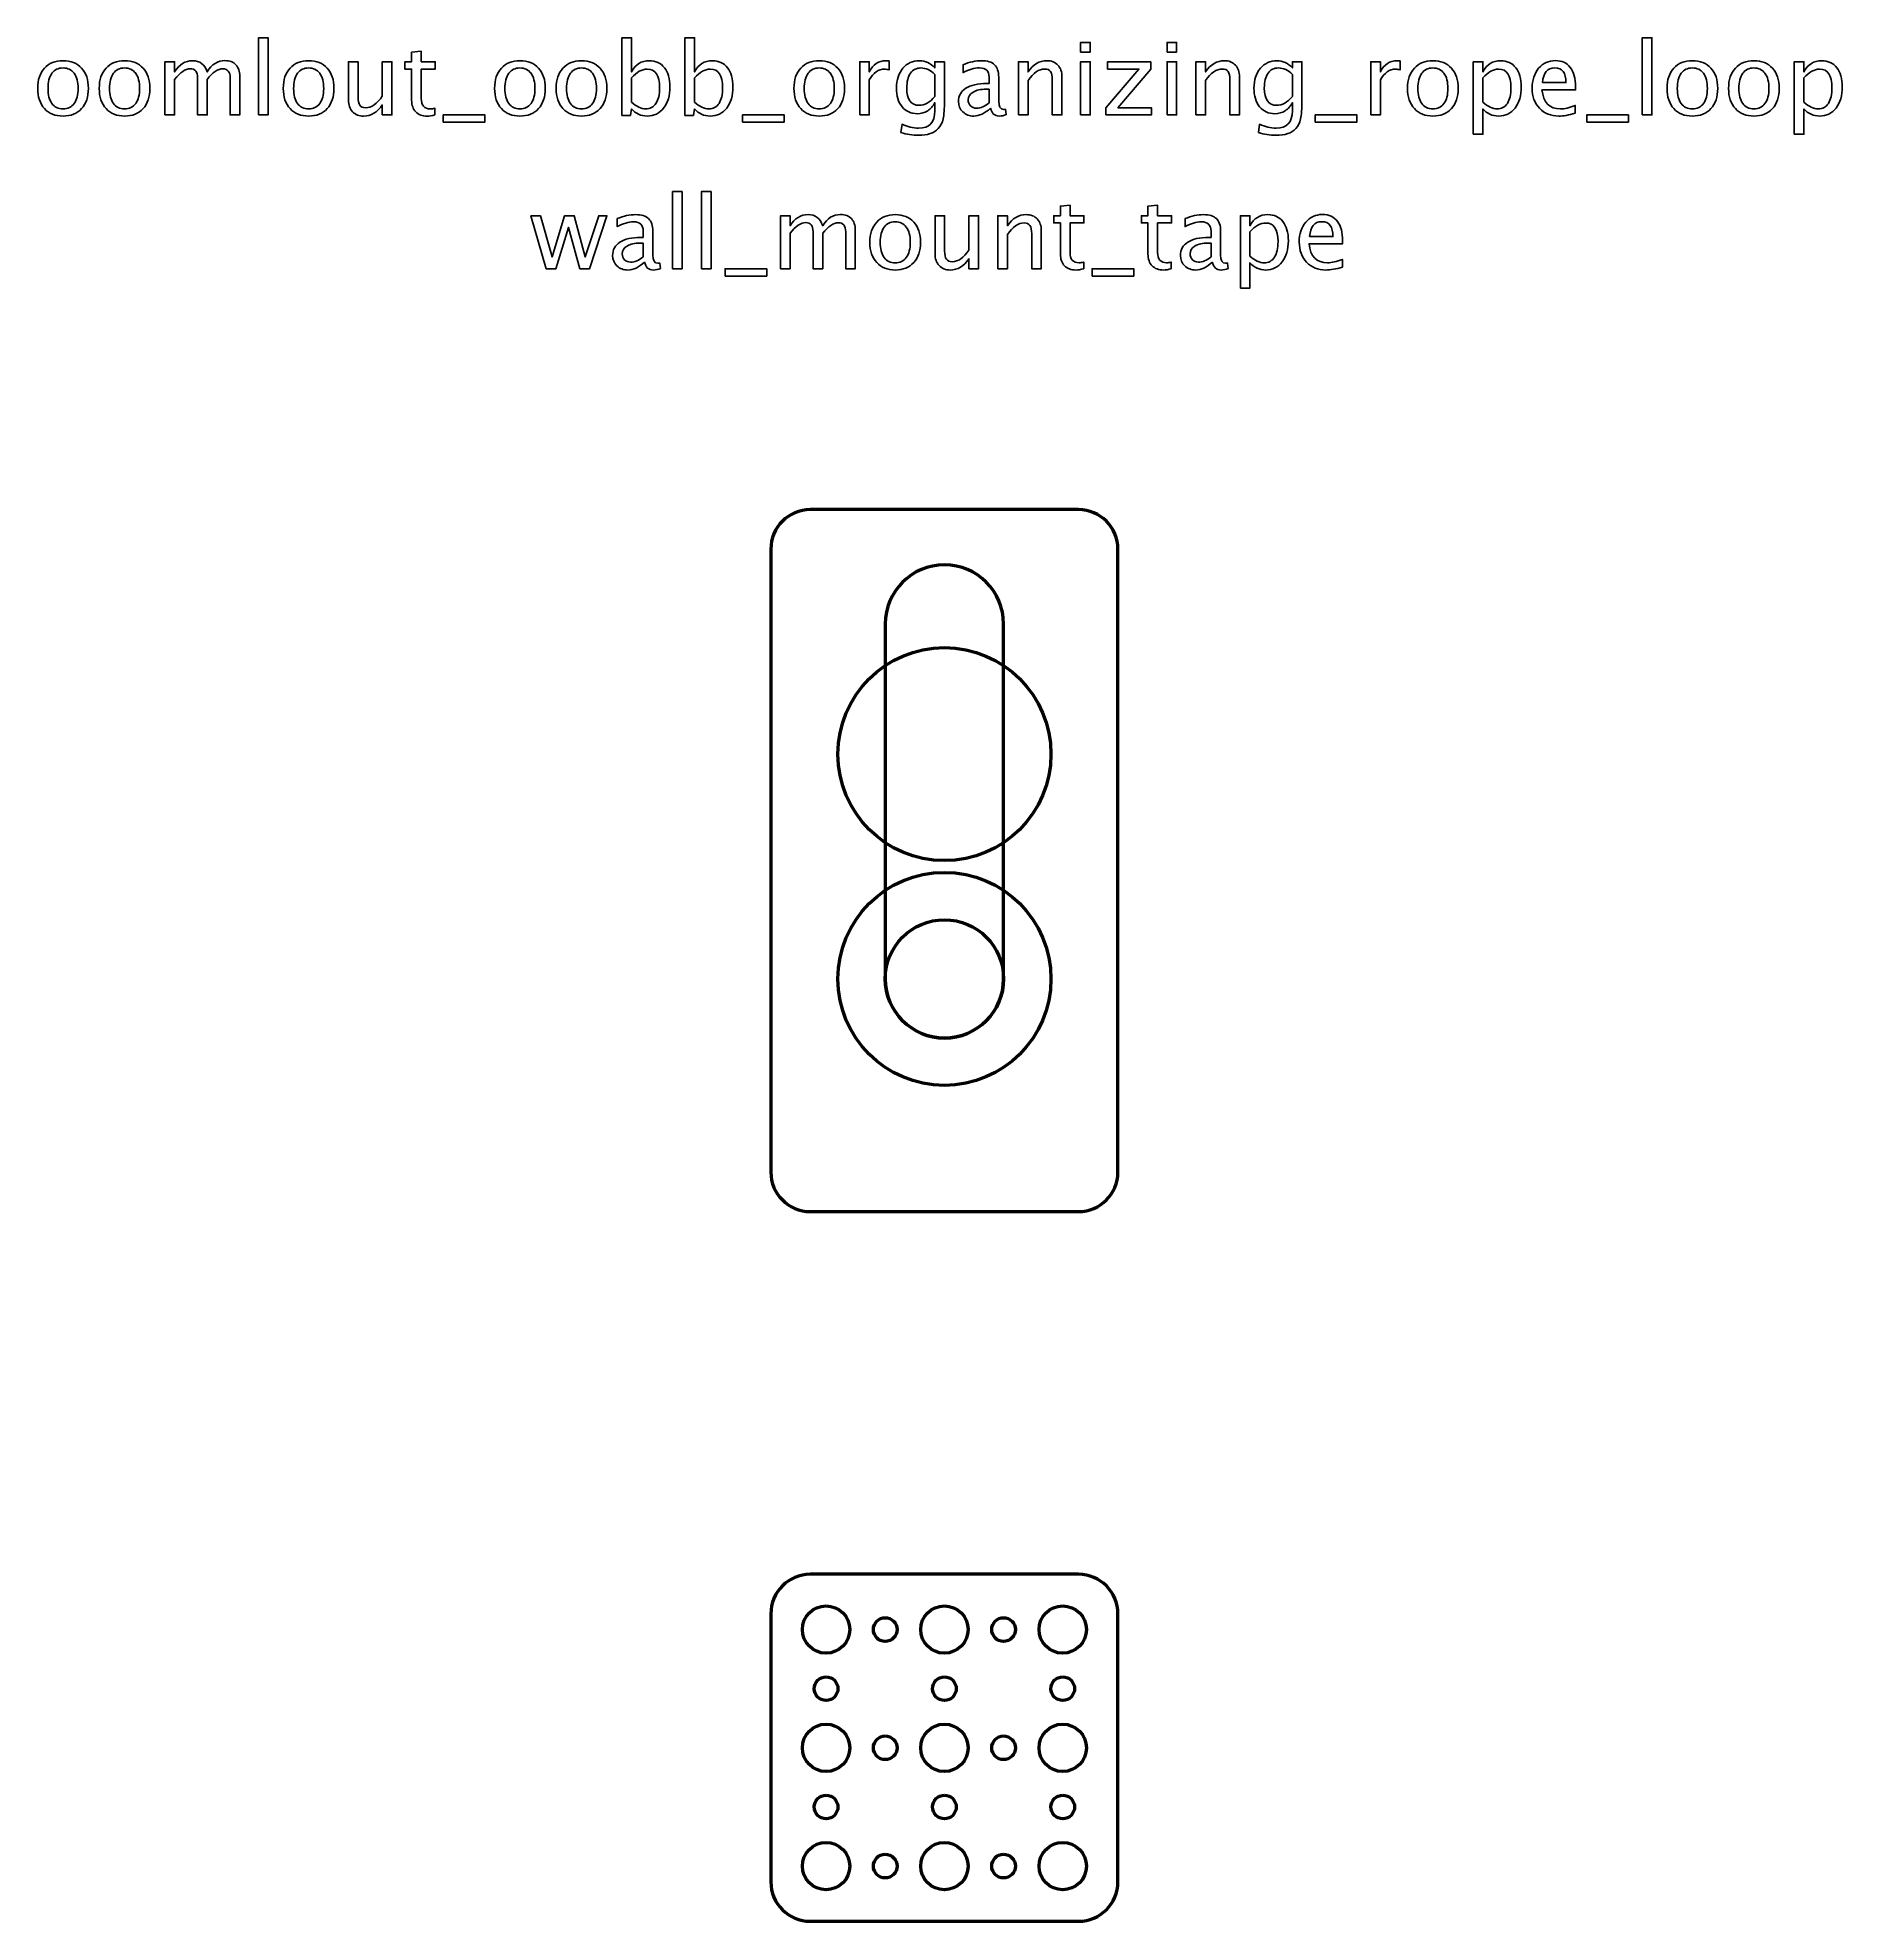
# Model space of a CAD drawing. Header units: centimetres. Extents: x -11.5 to 11.4, y -9.7 to 14.2.
import ezdxf

# ---------------------------------------------------------------- set-up
doc = ezdxf.new("R2010")
doc.units = ezdxf.units.CM
doc.header["$MEASUREMENT"] = 0
doc.layers.add('Layer 1', color=7, linetype='Continuous')

msp = doc.modelspace()

# ---------------------------------------------------------------- linework, layer by layer
at = {"layer": 'Layer 1', "lineweight": 53}
for centre, major_axis in [((0.00001, 5.09999), (0, 1.35001)), ((-1.49999, -6.00001), (0, 0.30001)), ((0.00001, -6.00001), (0, 0.30001)), ((1.50001, -6.00001), (0, 0.30001)), ((-0.75, -6), (0, 0.15)), ((0.75, -6), (0, 0.15)), ((-1.5, -6.75), (0, 0.15)), ((0, -6.75), (0, 0.15)), ((1.5, -6.75), (0, 0.15)), ((-1.49999, -7.50001), (0, 0.30001)), ((-0.75, -7.5), (0, 0.15)), ((0.00001, -7.50001), (0, 0.30001)), ((0.75, -7.5), (0, 0.15)), ((1.50001, -7.50001), (0, 0.30001)), ((-1.5, -8.25), (0, 0.15)), ((0, -8.25), (0, 0.15)), ((1.5, -8.25), (0, 0.15)), ((-1.49999, -9.00001), (0, 0.30001)), ((0.00001, -9.00001), (0, 0.30001)), ((1.50001, -9.00001), (0, 0.30001)), ((-0.75, -9), (0, 0.15)), ((0.75, -9), (0, 0.15))]:
    msp.add_ellipse(centre, major_axis=major_axis, ratio=1, dxfattribs=at)
at = {"layer": 'Layer 1', "color": 4, "lineweight": 53}
for centre, major_axis in [((0.00001, 2.24997), (0, 1.35001)), ((0, 2.24998), (0, 0.75))]:
    msp.add_ellipse(centre, major_axis=major_axis, ratio=1, dxfattribs=at)
at = {"layer": 'Layer 1'}
for points, knots in [([(-8.69381, 13.20537), (-8.69381, 13.20537), (-8.69381, 14.18454), (-8.69381, 14.18454), (-8.69381, 14.18454), (-8.69381, 14.18454), (-8.57189, 14.18454), (-8.57189, 14.18454), (-8.57189, 14.18454), (-8.57189, 14.18454), (-8.57189, 13.20537), (-8.57189, 13.20537), (-8.57189, 13.20537), (-8.57189, 13.20537), (-8.69381, 13.20537), (-8.69381, 13.20537)], [0, 0, 0, 0, 0.2, 0.2, 0.2, 0.2, 0.4, 0.4, 0.4, 0.4, 0.6, 0.6, 0.6, 0.6, 1, 1, 1, 1]), ([(-4.08795, 13.19775), (-4.08795, 13.19775), (-4.08795, 14.18454), (-4.08795, 14.18454), (-4.08795, 14.18454), (-4.08795, 14.18454), (-3.96603, 14.18454), (-3.96603, 14.18454), (-3.96603, 14.18454), (-3.96603, 14.18454), (-3.96603, 13.75126), (-3.96603, 13.75126), (-3.96603, 13.75126), (-3.91608, 13.84545), (-3.84093, 13.89244), (-3.74082, 13.89244), (-3.74082, 13.89244), (-3.65975, 13.89244), (-3.59604, 13.86302), (-3.54947, 13.80396), (-3.54947, 13.80396), (-3.5029, 13.74491), (-3.47962, 13.66426), (-3.47962, 13.56203), (-3.47962, 13.56203), (-3.47962, 13.45069), (-3.50608, 13.36073), (-3.55878, 13.29258), (-3.55878, 13.29258), (-3.61149, 13.22421), (-3.68091, 13.19013), (-3.76685, 13.19013), (-3.76685, 13.19013), (-3.84665, 13.19013), (-3.91311, 13.22061), (-3.96603, 13.28178), (-3.96603, 13.28178), (-3.96603, 13.28178), (-3.98085, 13.19775), (-3.98085, 13.19775), (-3.98085, 13.19775), (-3.98085, 13.19775), (-4.08795, 13.19775), (-4.08795, 13.19775)], [0, 0, 0, 0, 0.08333333, 0.08333333, 0.08333333, 0.08333333, 0.16666667, 0.16666667, 0.16666667, 0.16666667, 0.25, 0.25, 0.25, 0.25, 0.33333333, 0.33333333, 0.33333333, 0.33333333, 0.41666667, 0.41666667, 0.41666667, 0.41666667, 0.5, 0.5, 0.5, 0.5, 0.58333333, 0.58333333, 0.58333333, 0.58333333, 0.66666667, 0.66666667, 0.66666667, 0.66666667, 0.75, 0.75, 0.75, 0.75, 0.83333333, 0.83333333, 0.83333333, 0.83333333, 1, 1, 1, 1]), ([(-3.2887, 13.19775), (-3.2887, 13.19775), (-3.2887, 14.18454), (-3.2887, 14.18454), (-3.2887, 14.18454), (-3.2887, 14.18454), (-3.16678, 14.18454), (-3.16678, 14.18454), (-3.16678, 14.18454), (-3.16678, 14.18454), (-3.16678, 13.75126), (-3.16678, 13.75126), (-3.16678, 13.75126), (-3.11683, 13.84545), (-3.04168, 13.89244), (-2.94157, 13.89244), (-2.94157, 13.89244), (-2.8605, 13.89244), (-2.79679, 13.86302), (-2.75022, 13.80396), (-2.75022, 13.80396), (-2.70365, 13.74491), (-2.68037, 13.66426), (-2.68037, 13.56203), (-2.68037, 13.56203), (-2.68037, 13.45069), (-2.70683, 13.36073), (-2.75953, 13.29258), (-2.75953, 13.29258), (-2.81224, 13.22421), (-2.88166, 13.19013), (-2.9676, 13.19013), (-2.9676, 13.19013), (-3.0474, 13.19013), (-3.11386, 13.22061), (-3.16678, 13.28178), (-3.16678, 13.28178), (-3.16678, 13.28178), (-3.1816, 13.19775), (-3.1816, 13.19775), (-3.1816, 13.19775), (-3.1816, 13.19775), (-3.2887, 13.19775), (-3.2887, 13.19775)], [0, 0, 0, 0, 0.08333333, 0.08333333, 0.08333333, 0.08333333, 0.16666667, 0.16666667, 0.16666667, 0.16666667, 0.25, 0.25, 0.25, 0.25, 0.33333333, 0.33333333, 0.33333333, 0.33333333, 0.41666667, 0.41666667, 0.41666667, 0.41666667, 0.5, 0.5, 0.5, 0.5, 0.58333333, 0.58333333, 0.58333333, 0.58333333, 0.66666667, 0.66666667, 0.66666667, 0.66666667, 0.75, 0.75, 0.75, 0.75, 0.83333333, 0.83333333, 0.83333333, 0.83333333, 1, 1, 1, 1]), ([(1.72674, 14.00166), (1.72674, 14.00166), (1.72674, 14.12358), (1.72674, 14.12358), (1.72674, 14.12358), (1.72674, 14.12358), (1.84866, 14.12358), (1.84866, 14.12358), (1.84866, 14.12358), (1.84866, 14.12358), (1.84866, 14.00166), (1.84866, 14.00166), (1.84866, 14.00166), (1.84866, 14.00166), (1.72674, 14.00166), (1.72674, 14.00166)], [0, 0, 0, 0, 0.2, 0.2, 0.2, 0.2, 0.4, 0.4, 0.4, 0.4, 0.6, 0.6, 0.6, 0.6, 1, 1, 1, 1]), ([(2.82169, 14.00166), (2.82169, 14.00166), (2.82169, 14.12358), (2.82169, 14.12358), (2.82169, 14.12358), (2.82169, 14.12358), (2.94361, 14.12358), (2.94361, 14.12358), (2.94361, 14.12358), (2.94361, 14.12358), (2.94361, 14.00166), (2.94361, 14.00166), (2.94361, 14.00166), (2.94361, 14.00166), (2.82169, 14.00166), (2.82169, 14.00166)], [0, 0, 0, 0, 0.2, 0.2, 0.2, 0.2, 0.4, 0.4, 0.4, 0.4, 0.6, 0.6, 0.6, 0.6, 1, 1, 1, 1]), ([(8.84551, 13.20537), (8.84551, 13.20537), (8.84551, 14.18454), (8.84551, 14.18454), (8.84551, 14.18454), (8.84551, 14.18454), (8.96743, 14.18454), (8.96743, 14.18454), (8.96743, 14.18454), (8.96743, 14.18454), (8.96743, 13.20537), (8.96743, 13.20537), (8.96743, 13.20537), (8.96743, 13.20537), (8.84551, 13.20537), (8.84551, 13.20537)], [0, 0, 0, 0, 0.2, 0.2, 0.2, 0.2, 0.4, 0.4, 0.4, 0.4, 0.6, 0.6, 0.6, 0.6, 1, 1, 1, 1]), ([(-11.172, 13.19013), (-11.27085, 13.19013), (-11.34916, 13.22167), (-11.40674, 13.28475), (-11.40674, 13.28475), (-11.46452, 13.34782), (-11.49331, 13.43355), (-11.49331, 13.54171), (-11.49331, 13.54171), (-11.49331, 13.64966), (-11.46452, 13.73517), (-11.40674, 13.79804), (-11.40674, 13.79804), (-11.34916, 13.8609), (-11.27085, 13.89244), (-11.172, 13.89244), (-11.172, 13.89244), (-11.07315, 13.89244), (-10.99483, 13.8609), (-10.93726, 13.79804), (-10.93726, 13.79804), (-10.87948, 13.73517), (-10.85069, 13.64966), (-10.85069, 13.54171), (-10.85069, 13.54171), (-10.85069, 13.43355), (-10.87948, 13.34782), (-10.93726, 13.28475), (-10.93726, 13.28475), (-10.99483, 13.22167), (-11.07315, 13.19013), (-11.172, 13.19013)], [0, 0, 0, 0, 0.11111111, 0.11111111, 0.11111111, 0.11111111, 0.22222222, 0.22222222, 0.22222222, 0.22222222, 0.33333333, 0.33333333, 0.33333333, 0.33333333, 0.44444444, 0.44444444, 0.44444444, 0.44444444, 0.55555556, 0.55555556, 0.55555556, 0.55555556, 0.66666667, 0.66666667, 0.66666667, 0.66666667, 0.77777778, 0.77777778, 0.77777778, 0.77777778, 1, 1, 1, 1]), ([(-10.3918, 13.19013), (-10.49065, 13.19013), (-10.56896, 13.22167), (-10.62654, 13.28475), (-10.62654, 13.28475), (-10.68432, 13.34782), (-10.71311, 13.43355), (-10.71311, 13.54171), (-10.71311, 13.54171), (-10.71311, 13.64966), (-10.68432, 13.73517), (-10.62654, 13.79804), (-10.62654, 13.79804), (-10.56896, 13.8609), (-10.49065, 13.89244), (-10.3918, 13.89244), (-10.3918, 13.89244), (-10.29295, 13.89244), (-10.21463, 13.8609), (-10.15706, 13.79804), (-10.15706, 13.79804), (-10.09928, 13.73517), (-10.07049, 13.64966), (-10.07049, 13.54171), (-10.07049, 13.54171), (-10.07049, 13.43355), (-10.09928, 13.34782), (-10.15706, 13.28475), (-10.15706, 13.28475), (-10.21463, 13.22167), (-10.29295, 13.19013), (-10.3918, 13.19013)], [0, 0, 0, 0, 0.11111111, 0.11111111, 0.11111111, 0.11111111, 0.22222222, 0.22222222, 0.22222222, 0.22222222, 0.33333333, 0.33333333, 0.33333333, 0.33333333, 0.44444444, 0.44444444, 0.44444444, 0.44444444, 0.55555556, 0.55555556, 0.55555556, 0.55555556, 0.66666667, 0.66666667, 0.66666667, 0.66666667, 0.77777778, 0.77777778, 0.77777778, 0.77777778, 1, 1, 1, 1]), ([(-9.87957, 13.20537), (-9.87957, 13.20537), (-9.87957, 13.87847), (-9.87957, 13.87847), (-9.87957, 13.87847), (-9.87957, 13.87847), (-9.75765, 13.87847), (-9.75765, 13.87847), (-9.75765, 13.87847), (-9.75765, 13.87847), (-9.75765, 13.75126), (-9.75765, 13.75126), (-9.75765, 13.75126), (-9.69817, 13.84545), (-9.62197, 13.89244), (-9.52863, 13.89244), (-9.52863, 13.89244), (-9.43867, 13.89244), (-9.3775, 13.84545), (-9.3449, 13.75126), (-9.3449, 13.75126), (-9.28711, 13.8463), (-9.21176, 13.89371), (-9.11926, 13.89371), (-9.11926, 13.89371), (-9.06021, 13.89371), (-9.01428, 13.87635), (-8.98147, 13.84143), (-8.98147, 13.84143), (-8.94866, 13.8065), (-8.93215, 13.75761), (-8.93215, 13.69474), (-8.93215, 13.69474), (-8.93215, 13.69474), (-8.93215, 13.20537), (-8.93215, 13.20537), (-8.93215, 13.20537), (-8.93215, 13.20537), (-9.05407, 13.20537), (-9.05407, 13.20537), (-9.05407, 13.20537), (-9.05407, 13.20537), (-9.05407, 13.67464), (-9.05407, 13.67464), (-9.05407, 13.67464), (-9.05407, 13.75126), (-9.08455, 13.78957), (-9.14551, 13.78957), (-9.14551, 13.78957), (-9.2088, 13.78957), (-9.27526, 13.74491), (-9.3449, 13.65537), (-9.3449, 13.65537), (-9.3449, 13.65537), (-9.3449, 13.20537), (-9.3449, 13.20537), (-9.3449, 13.20537), (-9.3449, 13.20537), (-9.46682, 13.20537), (-9.46682, 13.20537), (-9.46682, 13.20537), (-9.46682, 13.20537), (-9.46682, 13.67506), (-9.46682, 13.67506), (-9.46682, 13.67506), (-9.46682, 13.75232), (-9.49772, 13.79084), (-9.55974, 13.79084), (-9.55974, 13.79084), (-9.62134, 13.79084), (-9.68738, 13.74597), (-9.75765, 13.65601), (-9.75765, 13.65601), (-9.75765, 13.65601), (-9.75765, 13.20537), (-9.75765, 13.20537), (-9.75765, 13.20537), (-9.75765, 13.20537), (-9.87957, 13.20537), (-9.87957, 13.20537)], [0, 0, 0, 0, 0.04761905, 0.04761905, 0.04761905, 0.04761905, 0.0952381, 0.0952381, 0.0952381, 0.0952381, 0.14285714, 0.14285714, 0.14285714, 0.14285714, 0.19047619, 0.19047619, 0.19047619, 0.19047619, 0.23809524, 0.23809524, 0.23809524, 0.23809524, 0.28571429, 0.28571429, 0.28571429, 0.28571429, 0.33333333, 0.33333333, 0.33333333, 0.33333333, 0.38095238, 0.38095238, 0.38095238, 0.38095238, 0.42857143, 0.42857143, 0.42857143, 0.42857143, 0.47619048, 0.47619048, 0.47619048, 0.47619048, 0.52380952, 0.52380952, 0.52380952, 0.52380952, 0.57142857, 0.57142857, 0.57142857, 0.57142857, 0.61904762, 0.61904762, 0.61904762, 0.61904762, 0.66666667, 0.66666667, 0.66666667, 0.66666667, 0.71428571, 0.71428571, 0.71428571, 0.71428571, 0.76190476, 0.76190476, 0.76190476, 0.76190476, 0.80952381, 0.80952381, 0.80952381, 0.80952381, 0.85714286, 0.85714286, 0.85714286, 0.85714286, 0.9047619, 0.9047619, 0.9047619, 0.9047619, 1, 1, 1, 1]), ([(-8.05881, 13.19013), (-8.15766, 13.19013), (-8.23597, 13.22167), (-8.29355, 13.28475), (-8.29355, 13.28475), (-8.35133, 13.34782), (-8.38012, 13.43355), (-8.38012, 13.54171), (-8.38012, 13.54171), (-8.38012, 13.64966), (-8.35133, 13.73517), (-8.29355, 13.79804), (-8.29355, 13.79804), (-8.23597, 13.8609), (-8.15766, 13.89244), (-8.05881, 13.89244), (-8.05881, 13.89244), (-7.95996, 13.89244), (-7.88164, 13.8609), (-7.82407, 13.79804), (-7.82407, 13.79804), (-7.76629, 13.73517), (-7.7375, 13.64966), (-7.7375, 13.54171), (-7.7375, 13.54171), (-7.7375, 13.43355), (-7.76629, 13.34782), (-7.82407, 13.28475), (-7.82407, 13.28475), (-7.88164, 13.22167), (-7.95996, 13.19013), (-8.05881, 13.19013)], [0, 0, 0, 0, 0.11111111, 0.11111111, 0.11111111, 0.11111111, 0.22222222, 0.22222222, 0.22222222, 0.22222222, 0.33333333, 0.33333333, 0.33333333, 0.33333333, 0.44444444, 0.44444444, 0.44444444, 0.44444444, 0.55555556, 0.55555556, 0.55555556, 0.55555556, 0.66666667, 0.66666667, 0.66666667, 0.66666667, 0.77777778, 0.77777778, 0.77777778, 0.77777778, 1, 1, 1, 1]), ([(-7.12494, 13.20537), (-7.12494, 13.20537), (-7.12494, 13.33195), (-7.12494, 13.33195), (-7.12494, 13.33195), (-7.18992, 13.23733), (-7.26887, 13.19013), (-7.36158, 13.19013), (-7.36158, 13.19013), (-7.42043, 13.19013), (-7.4672, 13.20855), (-7.50192, 13.24559), (-7.50192, 13.24559), (-7.53684, 13.28263), (-7.5542, 13.33237), (-7.5542, 13.39524), (-7.5542, 13.39524), (-7.5542, 13.39524), (-7.5542, 13.87847), (-7.5542, 13.87847), (-7.5542, 13.87847), (-7.5542, 13.87847), (-7.43228, 13.87847), (-7.43228, 13.87847), (-7.43228, 13.87847), (-7.43228, 13.87847), (-7.43228, 13.43503), (-7.43228, 13.43503), (-7.43228, 13.43503), (-7.43228, 13.38444), (-7.42487, 13.34867), (-7.41027, 13.3275), (-7.41027, 13.3275), (-7.39545, 13.30612), (-7.3709, 13.29554), (-7.33639, 13.29554), (-7.33639, 13.29554), (-7.26189, 13.29554), (-7.19119, 13.34444), (-7.12494, 13.44244), (-7.12494, 13.44244), (-7.12494, 13.44244), (-7.12494, 13.87847), (-7.12494, 13.87847), (-7.12494, 13.87847), (-7.12494, 13.87847), (-7.00302, 13.87847), (-7.00302, 13.87847), (-7.00302, 13.87847), (-7.00302, 13.87847), (-7.00302, 13.20537), (-7.00302, 13.20537), (-7.00302, 13.20537), (-7.00302, 13.20537), (-7.12494, 13.20537), (-7.12494, 13.20537)], [0, 0, 0, 0, 0.06666667, 0.06666667, 0.06666667, 0.06666667, 0.13333333, 0.13333333, 0.13333333, 0.13333333, 0.2, 0.2, 0.2, 0.2, 0.26666667, 0.26666667, 0.26666667, 0.26666667, 0.33333333, 0.33333333, 0.33333333, 0.33333333, 0.4, 0.4, 0.4, 0.4, 0.46666667, 0.46666667, 0.46666667, 0.46666667, 0.53333333, 0.53333333, 0.53333333, 0.53333333, 0.6, 0.6, 0.6, 0.6, 0.66666667, 0.66666667, 0.66666667, 0.66666667, 0.73333333, 0.73333333, 0.73333333, 0.73333333, 0.8, 0.8, 0.8, 0.8, 0.86666667, 0.86666667, 0.86666667, 0.86666667, 1, 1, 1, 1]), ([(-6.45734, 13.20558), (-6.49502, 13.19521), (-6.52782, 13.19013), (-6.55555, 13.19013), (-6.55555, 13.19013), (-6.61778, 13.19013), (-6.66625, 13.20791), (-6.70097, 13.24347), (-6.70097, 13.24347), (-6.73589, 13.27903), (-6.75325, 13.32835), (-6.75325, 13.39164), (-6.75325, 13.39164), (-6.75325, 13.39164), (-6.75325, 13.78703), (-6.75325, 13.78703), (-6.75325, 13.78703), (-6.75325, 13.78703), (-6.83749, 13.78703), (-6.83749, 13.78703), (-6.83749, 13.78703), (-6.83749, 13.78703), (-6.83749, 13.87847), (-6.83749, 13.87847), (-6.83749, 13.87847), (-6.83749, 13.87847), (-6.75325, 13.87847), (-6.75325, 13.87847), (-6.75325, 13.87847), (-6.75325, 13.87847), (-6.75325, 14.00018), (-6.75325, 14.00018), (-6.75325, 14.00018), (-6.75325, 14.00018), (-6.63133, 14.01182), (-6.63133, 14.01182), (-6.63133, 14.01182), (-6.63133, 14.01182), (-6.63133, 13.87847), (-6.63133, 13.87847), (-6.63133, 13.87847), (-6.63133, 13.87847), (-6.4548, 13.87847), (-6.4548, 13.87847), (-6.4548, 13.87847), (-6.4548, 13.87847), (-6.4548, 13.78703), (-6.4548, 13.78703), (-6.4548, 13.78703), (-6.4548, 13.78703), (-6.63133, 13.78703), (-6.63133, 13.78703), (-6.63133, 13.78703), (-6.63133, 13.78703), (-6.63133, 13.41365), (-6.63133, 13.41365), (-6.63133, 13.41365), (-6.63133, 13.3256), (-6.59302, 13.28157), (-6.51661, 13.28157), (-6.51661, 13.28157), (-6.50031, 13.28157), (-6.48062, 13.28432), (-6.45734, 13.28961), (-6.45734, 13.28961), (-6.45734, 13.28961), (-6.45734, 13.20558), (-6.45734, 13.20558)], [0, 0, 0, 0, 0.05555556, 0.05555556, 0.05555556, 0.05555556, 0.11111111, 0.11111111, 0.11111111, 0.11111111, 0.16666667, 0.16666667, 0.16666667, 0.16666667, 0.22222222, 0.22222222, 0.22222222, 0.22222222, 0.27777778, 0.27777778, 0.27777778, 0.27777778, 0.33333333, 0.33333333, 0.33333333, 0.33333333, 0.38888889, 0.38888889, 0.38888889, 0.38888889, 0.44444444, 0.44444444, 0.44444444, 0.44444444, 0.5, 0.5, 0.5, 0.5, 0.55555556, 0.55555556, 0.55555556, 0.55555556, 0.61111111, 0.61111111, 0.61111111, 0.61111111, 0.66666667, 0.66666667, 0.66666667, 0.66666667, 0.72222222, 0.72222222, 0.72222222, 0.72222222, 0.77777778, 0.77777778, 0.77777778, 0.77777778, 0.83333333, 0.83333333, 0.83333333, 0.83333333, 0.88888889, 0.88888889, 0.88888889, 0.88888889, 1, 1, 1, 1]), ([(-5.38038, 13.19013), (-5.47923, 13.19013), (-5.55754, 13.22167), (-5.61512, 13.28475), (-5.61512, 13.28475), (-5.6729, 13.34782), (-5.70169, 13.43355), (-5.70169, 13.54171), (-5.70169, 13.54171), (-5.70169, 13.64966), (-5.6729, 13.73517), (-5.61512, 13.79804), (-5.61512, 13.79804), (-5.55754, 13.8609), (-5.47923, 13.89244), (-5.38038, 13.89244), (-5.38038, 13.89244), (-5.28153, 13.89244), (-5.20321, 13.8609), (-5.14564, 13.79804), (-5.14564, 13.79804), (-5.08786, 13.73517), (-5.05907, 13.64966), (-5.05907, 13.54171), (-5.05907, 13.54171), (-5.05907, 13.43355), (-5.08786, 13.34782), (-5.14564, 13.28475), (-5.14564, 13.28475), (-5.20321, 13.22167), (-5.28153, 13.19013), (-5.38038, 13.19013)], [0, 0, 0, 0, 0.11111111, 0.11111111, 0.11111111, 0.11111111, 0.22222222, 0.22222222, 0.22222222, 0.22222222, 0.33333333, 0.33333333, 0.33333333, 0.33333333, 0.44444444, 0.44444444, 0.44444444, 0.44444444, 0.55555556, 0.55555556, 0.55555556, 0.55555556, 0.66666667, 0.66666667, 0.66666667, 0.66666667, 0.77777778, 0.77777778, 0.77777778, 0.77777778, 1, 1, 1, 1]), ([(-4.60018, 13.19013), (-4.69903, 13.19013), (-4.77734, 13.22167), (-4.83492, 13.28475), (-4.83492, 13.28475), (-4.8927, 13.34782), (-4.92149, 13.43355), (-4.92149, 13.54171), (-4.92149, 13.54171), (-4.92149, 13.64966), (-4.8927, 13.73517), (-4.83492, 13.79804), (-4.83492, 13.79804), (-4.77734, 13.8609), (-4.69903, 13.89244), (-4.60018, 13.89244), (-4.60018, 13.89244), (-4.50133, 13.89244), (-4.42301, 13.8609), (-4.36544, 13.79804), (-4.36544, 13.79804), (-4.30766, 13.73517), (-4.27887, 13.64966), (-4.27887, 13.54171), (-4.27887, 13.54171), (-4.27887, 13.43355), (-4.30766, 13.34782), (-4.36544, 13.28475), (-4.36544, 13.28475), (-4.42301, 13.22167), (-4.50133, 13.19013), (-4.60018, 13.19013)], [0, 0, 0, 0, 0.11111111, 0.11111111, 0.11111111, 0.11111111, 0.22222222, 0.22222222, 0.22222222, 0.22222222, 0.33333333, 0.33333333, 0.33333333, 0.33333333, 0.44444444, 0.44444444, 0.44444444, 0.44444444, 0.55555556, 0.55555556, 0.55555556, 0.55555556, 0.66666667, 0.66666667, 0.66666667, 0.66666667, 0.77777778, 0.77777778, 0.77777778, 0.77777778, 1, 1, 1, 1]), ([(-1.58648, 13.19013), (-1.68533, 13.19013), (-1.76364, 13.22167), (-1.82122, 13.28475), (-1.82122, 13.28475), (-1.879, 13.34782), (-1.90779, 13.43355), (-1.90779, 13.54171), (-1.90779, 13.54171), (-1.90779, 13.64966), (-1.879, 13.73517), (-1.82122, 13.79804), (-1.82122, 13.79804), (-1.76364, 13.8609), (-1.68533, 13.89244), (-1.58648, 13.89244), (-1.58648, 13.89244), (-1.48763, 13.89244), (-1.40931, 13.8609), (-1.35174, 13.79804), (-1.35174, 13.79804), (-1.29396, 13.73517), (-1.26517, 13.64966), (-1.26517, 13.54171), (-1.26517, 13.54171), (-1.26517, 13.43355), (-1.29396, 13.34782), (-1.35174, 13.28475), (-1.35174, 13.28475), (-1.40931, 13.22167), (-1.48763, 13.19013), (-1.58648, 13.19013)], [0, 0, 0, 0, 0.11111111, 0.11111111, 0.11111111, 0.11111111, 0.22222222, 0.22222222, 0.22222222, 0.22222222, 0.33333333, 0.33333333, 0.33333333, 0.33333333, 0.44444444, 0.44444444, 0.44444444, 0.44444444, 0.55555556, 0.55555556, 0.55555556, 0.55555556, 0.66666667, 0.66666667, 0.66666667, 0.66666667, 0.77777778, 0.77777778, 0.77777778, 0.77777778, 1, 1, 1, 1]), ([(-1.07425, 13.20537), (-1.07425, 13.20537), (-1.07425, 13.87847), (-1.07425, 13.87847), (-1.07425, 13.87847), (-1.07425, 13.87847), (-0.95233, 13.87847), (-0.95233, 13.87847), (-0.95233, 13.87847), (-0.95233, 13.87847), (-0.95233, 13.75126), (-0.95233, 13.75126), (-0.95233, 13.75126), (-0.90386, 13.84545), (-0.83358, 13.89244), (-0.7413, 13.89244), (-0.7413, 13.89244), (-0.72881, 13.89244), (-0.71569, 13.89138), (-0.70214, 13.88927), (-0.70214, 13.88927), (-0.70214, 13.88927), (-0.70214, 13.77518), (-0.70214, 13.77518), (-0.70214, 13.77518), (-0.72331, 13.78216), (-0.74193, 13.78576), (-0.75802, 13.78576), (-0.75802, 13.78576), (-0.83549, 13.78576), (-0.90026, 13.74004), (-0.95233, 13.64839), (-0.95233, 13.64839), (-0.95233, 13.64839), (-0.95233, 13.20537), (-0.95233, 13.20537), (-0.95233, 13.20537), (-0.95233, 13.20537), (-1.07425, 13.20537), (-1.07425, 13.20537)], [0, 0, 0, 0, 0.09090909, 0.09090909, 0.09090909, 0.09090909, 0.18181818, 0.18181818, 0.18181818, 0.18181818, 0.27272727, 0.27272727, 0.27272727, 0.27272727, 0.36363636, 0.36363636, 0.36363636, 0.36363636, 0.45454545, 0.45454545, 0.45454545, 0.45454545, 0.54545455, 0.54545455, 0.54545455, 0.54545455, 0.63636364, 0.63636364, 0.63636364, 0.63636364, 0.72727273, 0.72727273, 0.72727273, 0.72727273, 0.81818182, 0.81818182, 0.81818182, 0.81818182, 1, 1, 1, 1]), ([(-0.55207, 12.98185), (-0.55207, 12.98185), (-0.53768, 13.08726), (-0.53768, 13.08726), (-0.53768, 13.08726), (-0.46698, 13.05424), (-0.39692, 13.03773), (-0.3277, 13.03773), (-0.3277, 13.03773), (-0.19033, 13.03773), (-0.12154, 13.11054), (-0.12154, 13.25596), (-0.12154, 13.25596), (-0.12154, 13.25596), (-0.12154, 13.36179), (-0.12154, 13.36179), (-0.12154, 13.36179), (-0.14271, 13.31713), (-0.17276, 13.28263), (-0.21192, 13.25786), (-0.21192, 13.25786), (-0.25108, 13.2331), (-0.29468, 13.22061), (-0.34273, 13.22061), (-0.34273, 13.22061), (-0.42422, 13.22061), (-0.48878, 13.24982), (-0.53641, 13.30824), (-0.53641, 13.30824), (-0.58403, 13.36666), (-0.60795, 13.44582), (-0.60795, 13.54573), (-0.60795, 13.54573), (-0.60795, 13.64797), (-0.58086, 13.73136), (-0.52667, 13.79592), (-0.52667, 13.79592), (-0.47227, 13.86027), (-0.40221, 13.89244), (-0.31606, 13.89244), (-0.31606, 13.89244), (-0.24071, 13.89244), (-0.17573, 13.86196), (-0.12154, 13.80079), (-0.12154, 13.80079), (-0.12154, 13.80079), (-0.12154, 13.87847), (-0.12154, 13.87847), (-0.12154, 13.87847), (-0.12154, 13.87847), (0.00038, 13.87847), (0.00038, 13.87847), (0.00038, 13.87847), (0.00038, 13.87847), (0.00038, 13.3891), (0.00038, 13.3891), (0.00038, 13.3891), (0.00038, 13.2839), (-0.00512, 13.20601), (-0.01613, 13.15542), (-0.01613, 13.15542), (-0.02692, 13.10483), (-0.04767, 13.06334), (-0.07772, 13.03117), (-0.07772, 13.03117), (-0.13106, 12.97465), (-0.21446, 12.94629), (-0.3277, 12.94629), (-0.3277, 12.94629), (-0.40538, 12.94629), (-0.4801, 12.95814), (-0.55207, 12.98185)], [0, 0, 0, 0, 0.05263158, 0.05263158, 0.05263158, 0.05263158, 0.10526316, 0.10526316, 0.10526316, 0.10526316, 0.15789474, 0.15789474, 0.15789474, 0.15789474, 0.21052632, 0.21052632, 0.21052632, 0.21052632, 0.26315789, 0.26315789, 0.26315789, 0.26315789, 0.31578947, 0.31578947, 0.31578947, 0.31578947, 0.36842105, 0.36842105, 0.36842105, 0.36842105, 0.42105263, 0.42105263, 0.42105263, 0.42105263, 0.47368421, 0.47368421, 0.47368421, 0.47368421, 0.52631579, 0.52631579, 0.52631579, 0.52631579, 0.57894737, 0.57894737, 0.57894737, 0.57894737, 0.63157895, 0.63157895, 0.63157895, 0.63157895, 0.68421053, 0.68421053, 0.68421053, 0.68421053, 0.73684211, 0.73684211, 0.73684211, 0.73684211, 0.78947368, 0.78947368, 0.78947368, 0.78947368, 0.84210526, 0.84210526, 0.84210526, 0.84210526, 0.89473684, 0.89473684, 0.89473684, 0.89473684, 1, 1, 1, 1]), ([(0.58416, 13.2911), (0.51093, 13.22379), (0.44044, 13.19013), (0.37271, 13.19013), (0.37271, 13.19013), (0.31704, 13.19013), (0.27068, 13.20749), (0.23407, 13.24241), (0.23407, 13.24241), (0.19724, 13.27734), (0.17882, 13.32136), (0.17882, 13.37449), (0.17882, 13.37449), (0.17882, 13.44794), (0.20972, 13.50446), (0.27153, 13.54383), (0.27153, 13.54383), (0.33334, 13.5832), (0.42203, 13.60288), (0.5376, 13.60288), (0.5376, 13.60288), (0.5376, 13.60288), (0.56617, 13.60288), (0.56617, 13.60288), (0.56617, 13.60288), (0.56617, 13.60288), (0.56617, 13.68395), (0.56617, 13.68395), (0.56617, 13.68395), (0.56617, 13.76205), (0.52553, 13.801), (0.44404, 13.801), (0.44404, 13.801), (0.38096, 13.801), (0.31196, 13.7811), (0.23724, 13.74131), (0.23724, 13.74131), (0.23724, 13.74131), (0.23724, 13.84164), (0.23724, 13.84164), (0.23724, 13.84164), (0.31937, 13.87551), (0.39684, 13.89244), (0.46944, 13.89244), (0.46944, 13.89244), (0.54416, 13.89244), (0.5994, 13.87551), (0.63475, 13.84143), (0.63475, 13.84143), (0.67031, 13.80735), (0.68809, 13.75486), (0.68809, 13.68395), (0.68809, 13.68395), (0.68809, 13.68395), (0.68809, 13.37978), (0.68809, 13.37978), (0.68809, 13.37978), (0.68809, 13.31015), (0.70947, 13.27522), (0.75244, 13.27522), (0.75244, 13.27522), (0.75773, 13.27522), (0.76556, 13.27607), (0.77593, 13.27776), (0.77593, 13.27776), (0.77593, 13.27776), (0.78461, 13.21003), (0.78461, 13.21003), (0.78461, 13.21003), (0.75688, 13.19669), (0.7264, 13.19013), (0.69296, 13.19013), (0.69296, 13.19013), (0.63602, 13.19013), (0.59983, 13.22379), (0.58416, 13.2911)], [0, 0, 0, 0, 0.05, 0.05, 0.05, 0.05, 0.1, 0.1, 0.1, 0.1, 0.15, 0.15, 0.15, 0.15, 0.2, 0.2, 0.2, 0.2, 0.25, 0.25, 0.25, 0.25, 0.3, 0.3, 0.3, 0.3, 0.35, 0.35, 0.35, 0.35, 0.4, 0.4, 0.4, 0.4, 0.45, 0.45, 0.45, 0.45, 0.5, 0.5, 0.5, 0.5, 0.55, 0.55, 0.55, 0.55, 0.6, 0.6, 0.6, 0.6, 0.65, 0.65, 0.65, 0.65, 0.7, 0.7, 0.7, 0.7, 0.75, 0.75, 0.75, 0.75, 0.8, 0.8, 0.8, 0.8, 0.85, 0.85, 0.85, 0.85, 0.9, 0.9, 0.9, 0.9, 1, 1, 1, 1]), ([(0.93849, 13.20537), (0.93849, 13.20537), (0.93849, 13.87847), (0.93849, 13.87847), (0.93849, 13.87847), (0.93849, 13.87847), (1.06041, 13.87847), (1.06041, 13.87847), (1.06041, 13.87847), (1.06041, 13.87847), (1.06041, 13.75126), (1.06041, 13.75126), (1.06041, 13.75126), (1.12497, 13.84545), (1.20413, 13.89244), (1.29769, 13.89244), (1.29769, 13.89244), (1.35653, 13.89244), (1.40331, 13.87403), (1.43781, 13.83698), (1.43781, 13.83698), (1.47231, 13.80015), (1.48967, 13.75041), (1.48967, 13.68818), (1.48967, 13.68818), (1.48967, 13.68818), (1.48967, 13.20537), (1.48967, 13.20537), (1.48967, 13.20537), (1.48967, 13.20537), (1.36775, 13.20537), (1.36775, 13.20537), (1.36775, 13.20537), (1.36775, 13.20537), (1.36775, 13.64839), (1.36775, 13.64839), (1.36775, 13.64839), (1.36775, 13.69834), (1.36034, 13.7339), (1.34574, 13.75507), (1.34574, 13.75507), (1.33092, 13.77645), (1.30658, 13.78703), (1.2725, 13.78703), (1.2725, 13.78703), (1.19757, 13.78703), (1.12687, 13.73814), (1.06041, 13.64035), (1.06041, 13.64035), (1.06041, 13.64035), (1.06041, 13.20537), (1.06041, 13.20537), (1.06041, 13.20537), (1.06041, 13.20537), (0.93849, 13.20537), (0.93849, 13.20537)], [0, 0, 0, 0, 0.06666667, 0.06666667, 0.06666667, 0.06666667, 0.13333333, 0.13333333, 0.13333333, 0.13333333, 0.2, 0.2, 0.2, 0.2, 0.26666667, 0.26666667, 0.26666667, 0.26666667, 0.33333333, 0.33333333, 0.33333333, 0.33333333, 0.4, 0.4, 0.4, 0.4, 0.46666667, 0.46666667, 0.46666667, 0.46666667, 0.53333333, 0.53333333, 0.53333333, 0.53333333, 0.6, 0.6, 0.6, 0.6, 0.66666667, 0.66666667, 0.66666667, 0.66666667, 0.73333333, 0.73333333, 0.73333333, 0.73333333, 0.8, 0.8, 0.8, 0.8, 0.86666667, 0.86666667, 0.86666667, 0.86666667, 1, 1, 1, 1]), ([(1.72674, 13.20537), (1.72674, 13.20537), (1.72674, 13.87847), (1.72674, 13.87847), (1.72674, 13.87847), (1.72674, 13.87847), (1.84866, 13.87847), (1.84866, 13.87847), (1.84866, 13.87847), (1.84866, 13.87847), (1.84866, 13.20537), (1.84866, 13.20537), (1.84866, 13.20537), (1.84866, 13.20537), (1.72674, 13.20537), (1.72674, 13.20537)], [0, 0, 0, 0, 0.2, 0.2, 0.2, 0.2, 0.4, 0.4, 0.4, 0.4, 0.6, 0.6, 0.6, 0.6, 1, 1, 1, 1]), ([(2.04805, 13.20537), (2.04805, 13.20537), (2.04805, 13.29681), (2.04805, 13.29681), (2.04805, 13.29681), (2.04805, 13.29681), (2.46567, 13.78703), (2.46567, 13.78703), (2.46567, 13.78703), (2.46567, 13.78703), (2.06731, 13.78703), (2.06731, 13.78703), (2.06731, 13.78703), (2.06731, 13.78703), (2.06731, 13.87847), (2.06731, 13.87847), (2.06731, 13.87847), (2.06731, 13.87847), (2.61574, 13.87847), (2.61574, 13.87847), (2.61574, 13.87847), (2.61574, 13.87847), (2.61574, 13.78703), (2.61574, 13.78703), (2.61574, 13.78703), (2.61574, 13.78703), (2.19812, 13.29681), (2.19812, 13.29681), (2.19812, 13.29681), (2.19812, 13.29681), (2.62336, 13.29681), (2.62336, 13.29681), (2.62336, 13.29681), (2.62336, 13.29681), (2.62336, 13.20537), (2.62336, 13.20537), (2.62336, 13.20537), (2.62336, 13.20537), (2.04805, 13.20537), (2.04805, 13.20537)], [0, 0, 0, 0, 0.09090909, 0.09090909, 0.09090909, 0.09090909, 0.18181818, 0.18181818, 0.18181818, 0.18181818, 0.27272727, 0.27272727, 0.27272727, 0.27272727, 0.36363636, 0.36363636, 0.36363636, 0.36363636, 0.45454545, 0.45454545, 0.45454545, 0.45454545, 0.54545455, 0.54545455, 0.54545455, 0.54545455, 0.63636364, 0.63636364, 0.63636364, 0.63636364, 0.72727273, 0.72727273, 0.72727273, 0.72727273, 0.81818182, 0.81818182, 0.81818182, 0.81818182, 1, 1, 1, 1]), ([(2.82169, 13.20537), (2.82169, 13.20537), (2.82169, 13.87847), (2.82169, 13.87847), (2.82169, 13.87847), (2.82169, 13.87847), (2.94361, 13.87847), (2.94361, 13.87847), (2.94361, 13.87847), (2.94361, 13.87847), (2.94361, 13.20537), (2.94361, 13.20537), (2.94361, 13.20537), (2.94361, 13.20537), (2.82169, 13.20537), (2.82169, 13.20537)], [0, 0, 0, 0, 0.2, 0.2, 0.2, 0.2, 0.4, 0.4, 0.4, 0.4, 0.6, 0.6, 0.6, 0.6, 1, 1, 1, 1]), ([(3.18872, 13.20537), (3.18872, 13.20537), (3.18872, 13.87847), (3.18872, 13.87847), (3.18872, 13.87847), (3.18872, 13.87847), (3.31064, 13.87847), (3.31064, 13.87847), (3.31064, 13.87847), (3.31064, 13.87847), (3.31064, 13.75126), (3.31064, 13.75126), (3.31064, 13.75126), (3.3752, 13.84545), (3.45436, 13.89244), (3.54792, 13.89244), (3.54792, 13.89244), (3.60676, 13.89244), (3.65354, 13.87403), (3.68804, 13.83698), (3.68804, 13.83698), (3.72254, 13.80015), (3.7399, 13.75041), (3.7399, 13.68818), (3.7399, 13.68818), (3.7399, 13.68818), (3.7399, 13.20537), (3.7399, 13.20537), (3.7399, 13.20537), (3.7399, 13.20537), (3.61798, 13.20537), (3.61798, 13.20537), (3.61798, 13.20537), (3.61798, 13.20537), (3.61798, 13.64839), (3.61798, 13.64839), (3.61798, 13.64839), (3.61798, 13.69834), (3.61057, 13.7339), (3.59597, 13.75507), (3.59597, 13.75507), (3.58115, 13.77645), (3.55681, 13.78703), (3.52273, 13.78703), (3.52273, 13.78703), (3.4478, 13.78703), (3.3771, 13.73814), (3.31064, 13.64035), (3.31064, 13.64035), (3.31064, 13.64035), (3.31064, 13.20537), (3.31064, 13.20537), (3.31064, 13.20537), (3.31064, 13.20537), (3.18872, 13.20537), (3.18872, 13.20537)], [0, 0, 0, 0, 0.06666667, 0.06666667, 0.06666667, 0.06666667, 0.13333333, 0.13333333, 0.13333333, 0.13333333, 0.2, 0.2, 0.2, 0.2, 0.26666667, 0.26666667, 0.26666667, 0.26666667, 0.33333333, 0.33333333, 0.33333333, 0.33333333, 0.4, 0.4, 0.4, 0.4, 0.46666667, 0.46666667, 0.46666667, 0.46666667, 0.53333333, 0.53333333, 0.53333333, 0.53333333, 0.6, 0.6, 0.6, 0.6, 0.66666667, 0.66666667, 0.66666667, 0.66666667, 0.73333333, 0.73333333, 0.73333333, 0.73333333, 0.8, 0.8, 0.8, 0.8, 0.86666667, 0.86666667, 0.86666667, 0.86666667, 1, 1, 1, 1]), ([(3.97951, 12.98185), (3.97951, 12.98185), (3.9939, 13.08726), (3.9939, 13.08726), (3.9939, 13.08726), (4.0646, 13.05424), (4.13466, 13.03773), (4.20388, 13.03773), (4.20388, 13.03773), (4.34125, 13.03773), (4.41004, 13.11054), (4.41004, 13.25596), (4.41004, 13.25596), (4.41004, 13.25596), (4.41004, 13.36179), (4.41004, 13.36179), (4.41004, 13.36179), (4.38887, 13.31713), (4.35882, 13.28263), (4.31966, 13.25786), (4.31966, 13.25786), (4.2805, 13.2331), (4.2369, 13.22061), (4.18885, 13.22061), (4.18885, 13.22061), (4.10736, 13.22061), (4.0428, 13.24982), (3.99517, 13.30824), (3.99517, 13.30824), (3.94755, 13.36666), (3.92363, 13.44582), (3.92363, 13.54573), (3.92363, 13.54573), (3.92363, 13.64797), (3.95072, 13.73136), (4.00491, 13.79592), (4.00491, 13.79592), (4.05931, 13.86027), (4.12937, 13.89244), (4.21552, 13.89244), (4.21552, 13.89244), (4.29087, 13.89244), (4.35585, 13.86196), (4.41004, 13.80079), (4.41004, 13.80079), (4.41004, 13.80079), (4.41004, 13.87847), (4.41004, 13.87847), (4.41004, 13.87847), (4.41004, 13.87847), (4.53196, 13.87847), (4.53196, 13.87847), (4.53196, 13.87847), (4.53196, 13.87847), (4.53196, 13.3891), (4.53196, 13.3891), (4.53196, 13.3891), (4.53196, 13.2839), (4.52646, 13.20601), (4.51545, 13.15542), (4.51545, 13.15542), (4.50466, 13.10483), (4.48391, 13.06334), (4.45386, 13.03117), (4.45386, 13.03117), (4.40052, 12.97465), (4.31712, 12.94629), (4.20388, 12.94629), (4.20388, 12.94629), (4.1262, 12.94629), (4.05148, 12.95814), (3.97951, 12.98185)], [0, 0, 0, 0, 0.05263158, 0.05263158, 0.05263158, 0.05263158, 0.10526316, 0.10526316, 0.10526316, 0.10526316, 0.15789474, 0.15789474, 0.15789474, 0.15789474, 0.21052632, 0.21052632, 0.21052632, 0.21052632, 0.26315789, 0.26315789, 0.26315789, 0.26315789, 0.31578947, 0.31578947, 0.31578947, 0.31578947, 0.36842105, 0.36842105, 0.36842105, 0.36842105, 0.42105263, 0.42105263, 0.42105263, 0.42105263, 0.47368421, 0.47368421, 0.47368421, 0.47368421, 0.52631579, 0.52631579, 0.52631579, 0.52631579, 0.57894737, 0.57894737, 0.57894737, 0.57894737, 0.63157895, 0.63157895, 0.63157895, 0.63157895, 0.68421053, 0.68421053, 0.68421053, 0.68421053, 0.73684211, 0.73684211, 0.73684211, 0.73684211, 0.78947368, 0.78947368, 0.78947368, 0.78947368, 0.84210526, 0.84210526, 0.84210526, 0.84210526, 0.89473684, 0.89473684, 0.89473684, 0.89473684, 1, 1, 1, 1]), ([(5.40382, 13.20537), (5.40382, 13.20537), (5.40382, 13.87847), (5.40382, 13.87847), (5.40382, 13.87847), (5.40382, 13.87847), (5.52574, 13.87847), (5.52574, 13.87847), (5.52574, 13.87847), (5.52574, 13.87847), (5.52574, 13.75126), (5.52574, 13.75126), (5.52574, 13.75126), (5.57421, 13.84545), (5.64449, 13.89244), (5.73677, 13.89244), (5.73677, 13.89244), (5.74926, 13.89244), (5.76238, 13.89138), (5.77593, 13.88927), (5.77593, 13.88927), (5.77593, 13.88927), (5.77593, 13.77518), (5.77593, 13.77518), (5.77593, 13.77518), (5.75476, 13.78216), (5.73614, 13.78576), (5.72005, 13.78576), (5.72005, 13.78576), (5.64258, 13.78576), (5.57781, 13.74004), (5.52574, 13.64839), (5.52574, 13.64839), (5.52574, 13.64839), (5.52574, 13.20537), (5.52574, 13.20537), (5.52574, 13.20537), (5.52574, 13.20537), (5.40382, 13.20537), (5.40382, 13.20537)], [0, 0, 0, 0, 0.09090909, 0.09090909, 0.09090909, 0.09090909, 0.18181818, 0.18181818, 0.18181818, 0.18181818, 0.27272727, 0.27272727, 0.27272727, 0.27272727, 0.36363636, 0.36363636, 0.36363636, 0.36363636, 0.45454545, 0.45454545, 0.45454545, 0.45454545, 0.54545455, 0.54545455, 0.54545455, 0.54545455, 0.63636364, 0.63636364, 0.63636364, 0.63636364, 0.72727273, 0.72727273, 0.72727273, 0.72727273, 0.81818182, 0.81818182, 0.81818182, 0.81818182, 1, 1, 1, 1]), ([(6.19143, 13.19013), (6.09258, 13.19013), (6.01427, 13.22167), (5.95669, 13.28475), (5.95669, 13.28475), (5.89891, 13.34782), (5.87012, 13.43355), (5.87012, 13.54171), (5.87012, 13.54171), (5.87012, 13.64966), (5.89891, 13.73517), (5.95669, 13.79804), (5.95669, 13.79804), (6.01427, 13.8609), (6.09258, 13.89244), (6.19143, 13.89244), (6.19143, 13.89244), (6.29028, 13.89244), (6.3686, 13.8609), (6.42617, 13.79804), (6.42617, 13.79804), (6.48395, 13.73517), (6.51274, 13.64966), (6.51274, 13.54171), (6.51274, 13.54171), (6.51274, 13.43355), (6.48395, 13.34782), (6.42617, 13.28475), (6.42617, 13.28475), (6.3686, 13.22167), (6.29028, 13.19013), (6.19143, 13.19013)], [0, 0, 0, 0, 0.11111111, 0.11111111, 0.11111111, 0.11111111, 0.22222222, 0.22222222, 0.22222222, 0.22222222, 0.33333333, 0.33333333, 0.33333333, 0.33333333, 0.44444444, 0.44444444, 0.44444444, 0.44444444, 0.55555556, 0.55555556, 0.55555556, 0.55555556, 0.66666667, 0.66666667, 0.66666667, 0.66666667, 0.77777778, 0.77777778, 0.77777778, 0.77777778, 1, 1, 1, 1]), ([(6.70366, 12.96026), (6.70366, 12.96026), (6.70366, 13.87847), (6.70366, 13.87847), (6.70366, 13.87847), (6.70366, 13.87847), (6.82558, 13.87847), (6.82558, 13.87847), (6.82558, 13.87847), (6.82558, 13.87847), (6.82558, 13.75126), (6.82558, 13.75126), (6.82558, 13.75126), (6.87553, 13.84545), (6.95068, 13.89244), (7.05079, 13.89244), (7.05079, 13.89244), (7.13186, 13.89244), (7.19557, 13.86302), (7.24214, 13.80396), (7.24214, 13.80396), (7.28871, 13.74491), (7.31199, 13.66426), (7.31199, 13.56203), (7.31199, 13.56203), (7.31199, 13.45069), (7.28553, 13.36073), (7.23283, 13.29258), (7.23283, 13.29258), (7.18012, 13.22421), (7.1107, 13.19013), (7.02476, 13.19013), (7.02476, 13.19013), (6.94496, 13.19013), (6.8785, 13.22061), (6.82558, 13.28178), (6.82558, 13.28178), (6.82558, 13.28178), (6.82558, 12.96026), (6.82558, 12.96026), (6.82558, 12.96026), (6.82558, 12.96026), (6.70366, 12.96026), (6.70366, 12.96026)], [0, 0, 0, 0, 0.08333333, 0.08333333, 0.08333333, 0.08333333, 0.16666667, 0.16666667, 0.16666667, 0.16666667, 0.25, 0.25, 0.25, 0.25, 0.33333333, 0.33333333, 0.33333333, 0.33333333, 0.41666667, 0.41666667, 0.41666667, 0.41666667, 0.5, 0.5, 0.5, 0.5, 0.58333333, 0.58333333, 0.58333333, 0.58333333, 0.66666667, 0.66666667, 0.66666667, 0.66666667, 0.75, 0.75, 0.75, 0.75, 0.83333333, 0.83333333, 0.83333333, 0.83333333, 1, 1, 1, 1]), ([(7.99694, 13.22696), (7.91503, 13.20241), (7.84496, 13.19013), (7.78654, 13.19013), (7.78654, 13.19013), (7.68685, 13.19013), (7.60578, 13.22315), (7.54334, 13.28898), (7.54334, 13.28898), (7.4809, 13.35481), (7.44957, 13.44011), (7.44957, 13.5451), (7.44957, 13.5451), (7.44957, 13.64691), (7.47709, 13.73052), (7.53233, 13.79592), (7.53233, 13.79592), (7.58758, 13.86111), (7.65827, 13.89371), (7.74442, 13.89371), (7.74442, 13.89371), (7.82591, 13.89371), (7.88899, 13.86471), (7.93344, 13.80672), (7.93344, 13.80672), (7.97789, 13.74872), (8.00012, 13.66659), (8.00012, 13.56012), (8.00012, 13.56012), (8.00012, 13.56012), (7.99948, 13.52287), (7.99948, 13.52287), (7.99948, 13.52287), (7.99948, 13.52287), (7.57403, 13.52287), (7.57403, 13.52287), (7.57403, 13.52287), (7.59181, 13.362), (7.67034, 13.28157), (7.8094, 13.28157), (7.8094, 13.28157), (7.86042, 13.28157), (7.92286, 13.29596), (7.99694, 13.32475), (7.99694, 13.32475), (7.99694, 13.32475), (7.99694, 13.22696), (7.99694, 13.22696)], [0, 0, 0, 0, 0.07692308, 0.07692308, 0.07692308, 0.07692308, 0.15384615, 0.15384615, 0.15384615, 0.15384615, 0.23076923, 0.23076923, 0.23076923, 0.23076923, 0.30769231, 0.30769231, 0.30769231, 0.30769231, 0.38461538, 0.38461538, 0.38461538, 0.38461538, 0.46153846, 0.46153846, 0.46153846, 0.46153846, 0.53846154, 0.53846154, 0.53846154, 0.53846154, 0.61538462, 0.61538462, 0.61538462, 0.61538462, 0.69230769, 0.69230769, 0.69230769, 0.69230769, 0.76923077, 0.76923077, 0.76923077, 0.76923077, 0.84615385, 0.84615385, 0.84615385, 0.84615385, 1, 1, 1, 1]), ([(9.48051, 13.19013), (9.38166, 13.19013), (9.30335, 13.22167), (9.24577, 13.28475), (9.24577, 13.28475), (9.18799, 13.34782), (9.1592, 13.43355), (9.1592, 13.54171), (9.1592, 13.54171), (9.1592, 13.64966), (9.18799, 13.73517), (9.24577, 13.79804), (9.24577, 13.79804), (9.30335, 13.8609), (9.38166, 13.89244), (9.48051, 13.89244), (9.48051, 13.89244), (9.57936, 13.89244), (9.65768, 13.8609), (9.71525, 13.79804), (9.71525, 13.79804), (9.77303, 13.73517), (9.80182, 13.64966), (9.80182, 13.54171), (9.80182, 13.54171), (9.80182, 13.43355), (9.77303, 13.34782), (9.71525, 13.28475), (9.71525, 13.28475), (9.65768, 13.22167), (9.57936, 13.19013), (9.48051, 13.19013)], [0, 0, 0, 0, 0.11111111, 0.11111111, 0.11111111, 0.11111111, 0.22222222, 0.22222222, 0.22222222, 0.22222222, 0.33333333, 0.33333333, 0.33333333, 0.33333333, 0.44444444, 0.44444444, 0.44444444, 0.44444444, 0.55555556, 0.55555556, 0.55555556, 0.55555556, 0.66666667, 0.66666667, 0.66666667, 0.66666667, 0.77777778, 0.77777778, 0.77777778, 0.77777778, 1, 1, 1, 1]), ([(10.26071, 13.19013), (10.16186, 13.19013), (10.08355, 13.22167), (10.02597, 13.28475), (10.02597, 13.28475), (9.96819, 13.34782), (9.9394, 13.43355), (9.9394, 13.54171), (9.9394, 13.54171), (9.9394, 13.64966), (9.96819, 13.73517), (10.02597, 13.79804), (10.02597, 13.79804), (10.08355, 13.8609), (10.16186, 13.89244), (10.26071, 13.89244), (10.26071, 13.89244), (10.35956, 13.89244), (10.43788, 13.8609), (10.49545, 13.79804), (10.49545, 13.79804), (10.55323, 13.73517), (10.58202, 13.64966), (10.58202, 13.54171), (10.58202, 13.54171), (10.58202, 13.43355), (10.55323, 13.34782), (10.49545, 13.28475), (10.49545, 13.28475), (10.43788, 13.22167), (10.35956, 13.19013), (10.26071, 13.19013)], [0, 0, 0, 0, 0.11111111, 0.11111111, 0.11111111, 0.11111111, 0.22222222, 0.22222222, 0.22222222, 0.22222222, 0.33333333, 0.33333333, 0.33333333, 0.33333333, 0.44444444, 0.44444444, 0.44444444, 0.44444444, 0.55555556, 0.55555556, 0.55555556, 0.55555556, 0.66666667, 0.66666667, 0.66666667, 0.66666667, 0.77777778, 0.77777778, 0.77777778, 0.77777778, 1, 1, 1, 1]), ([(10.77294, 12.96026), (10.77294, 12.96026), (10.77294, 13.87847), (10.77294, 13.87847), (10.77294, 13.87847), (10.77294, 13.87847), (10.89486, 13.87847), (10.89486, 13.87847), (10.89486, 13.87847), (10.89486, 13.87847), (10.89486, 13.75126), (10.89486, 13.75126), (10.89486, 13.75126), (10.94481, 13.84545), (11.01996, 13.89244), (11.12007, 13.89244), (11.12007, 13.89244), (11.20114, 13.89244), (11.26485, 13.86302), (11.31142, 13.80396), (11.31142, 13.80396), (11.35799, 13.74491), (11.38127, 13.66426), (11.38127, 13.56203), (11.38127, 13.56203), (11.38127, 13.45069), (11.35481, 13.36073), (11.30211, 13.29258), (11.30211, 13.29258), (11.2494, 13.22421), (11.17998, 13.19013), (11.09404, 13.19013), (11.09404, 13.19013), (11.01424, 13.19013), (10.94778, 13.22061), (10.89486, 13.28178), (10.89486, 13.28178), (10.89486, 13.28178), (10.89486, 12.96026), (10.89486, 12.96026), (10.89486, 12.96026), (10.89486, 12.96026), (10.77294, 12.96026), (10.77294, 12.96026)], [0, 0, 0, 0, 0.08333333, 0.08333333, 0.08333333, 0.08333333, 0.16666667, 0.16666667, 0.16666667, 0.16666667, 0.25, 0.25, 0.25, 0.25, 0.33333333, 0.33333333, 0.33333333, 0.33333333, 0.41666667, 0.41666667, 0.41666667, 0.41666667, 0.5, 0.5, 0.5, 0.5, 0.58333333, 0.58333333, 0.58333333, 0.58333333, 0.66666667, 0.66666667, 0.66666667, 0.66666667, 0.75, 0.75, 0.75, 0.75, 0.83333333, 0.83333333, 0.83333333, 0.83333333, 1, 1, 1, 1]), ([(-11.17221, 13.28157), (-11.11189, 13.28157), (-11.0649, 13.30422), (-11.03145, 13.34973), (-11.03145, 13.34973), (-10.99822, 13.39502), (-10.9815, 13.45916), (-10.9815, 13.54171), (-10.9815, 13.54171), (-10.9815, 13.62405), (-10.99822, 13.68797), (-11.03145, 13.73327), (-11.03145, 13.73327), (-11.0649, 13.77835), (-11.11189, 13.801), (-11.17221, 13.801), (-11.17221, 13.801), (-11.23275, 13.801), (-11.27974, 13.77835), (-11.31276, 13.73327), (-11.31276, 13.73327), (-11.34599, 13.68797), (-11.3625, 13.62405), (-11.3625, 13.54171), (-11.3625, 13.54171), (-11.3625, 13.45916), (-11.34599, 13.39502), (-11.31276, 13.34973), (-11.31276, 13.34973), (-11.27974, 13.30422), (-11.23275, 13.28157), (-11.17221, 13.28157)], [0, 0, 0, 0, 0.11111111, 0.11111111, 0.11111111, 0.11111111, 0.22222222, 0.22222222, 0.22222222, 0.22222222, 0.33333333, 0.33333333, 0.33333333, 0.33333333, 0.44444444, 0.44444444, 0.44444444, 0.44444444, 0.55555556, 0.55555556, 0.55555556, 0.55555556, 0.66666667, 0.66666667, 0.66666667, 0.66666667, 0.77777778, 0.77777778, 0.77777778, 0.77777778, 1, 1, 1, 1]), ([(-10.39201, 13.28157), (-10.33169, 13.28157), (-10.2847, 13.30422), (-10.25125, 13.34973), (-10.25125, 13.34973), (-10.21802, 13.39502), (-10.2013, 13.45916), (-10.2013, 13.54171), (-10.2013, 13.54171), (-10.2013, 13.62405), (-10.21802, 13.68797), (-10.25125, 13.73327), (-10.25125, 13.73327), (-10.2847, 13.77835), (-10.33169, 13.801), (-10.39201, 13.801), (-10.39201, 13.801), (-10.45255, 13.801), (-10.49954, 13.77835), (-10.53256, 13.73327), (-10.53256, 13.73327), (-10.56579, 13.68797), (-10.5823, 13.62405), (-10.5823, 13.54171), (-10.5823, 13.54171), (-10.5823, 13.45916), (-10.56579, 13.39502), (-10.53256, 13.34973), (-10.53256, 13.34973), (-10.49954, 13.30422), (-10.45255, 13.28157), (-10.39201, 13.28157)], [0, 0, 0, 0, 0.11111111, 0.11111111, 0.11111111, 0.11111111, 0.22222222, 0.22222222, 0.22222222, 0.22222222, 0.33333333, 0.33333333, 0.33333333, 0.33333333, 0.44444444, 0.44444444, 0.44444444, 0.44444444, 0.55555556, 0.55555556, 0.55555556, 0.55555556, 0.66666667, 0.66666667, 0.66666667, 0.66666667, 0.77777778, 0.77777778, 0.77777778, 0.77777778, 1, 1, 1, 1]), ([(-8.05902, 13.28157), (-7.9987, 13.28157), (-7.95171, 13.30422), (-7.91826, 13.34973), (-7.91826, 13.34973), (-7.88503, 13.39502), (-7.86831, 13.45916), (-7.86831, 13.54171), (-7.86831, 13.54171), (-7.86831, 13.62405), (-7.88503, 13.68797), (-7.91826, 13.73327), (-7.91826, 13.73327), (-7.95171, 13.77835), (-7.9987, 13.801), (-8.05902, 13.801), (-8.05902, 13.801), (-8.11956, 13.801), (-8.16655, 13.77835), (-8.19957, 13.73327), (-8.19957, 13.73327), (-8.2328, 13.68797), (-8.24931, 13.62405), (-8.24931, 13.54171), (-8.24931, 13.54171), (-8.24931, 13.45916), (-8.2328, 13.39502), (-8.19957, 13.34973), (-8.19957, 13.34973), (-8.16655, 13.30422), (-8.11956, 13.28157), (-8.05902, 13.28157)], [0, 0, 0, 0, 0.11111111, 0.11111111, 0.11111111, 0.11111111, 0.22222222, 0.22222222, 0.22222222, 0.22222222, 0.33333333, 0.33333333, 0.33333333, 0.33333333, 0.44444444, 0.44444444, 0.44444444, 0.44444444, 0.55555556, 0.55555556, 0.55555556, 0.55555556, 0.66666667, 0.66666667, 0.66666667, 0.66666667, 0.77777778, 0.77777778, 0.77777778, 0.77777778, 1, 1, 1, 1]), ([(-5.38059, 13.28157), (-5.32027, 13.28157), (-5.27328, 13.30422), (-5.23983, 13.34973), (-5.23983, 13.34973), (-5.2066, 13.39502), (-5.18988, 13.45916), (-5.18988, 13.54171), (-5.18988, 13.54171), (-5.18988, 13.62405), (-5.2066, 13.68797), (-5.23983, 13.73327), (-5.23983, 13.73327), (-5.27328, 13.77835), (-5.32027, 13.801), (-5.38059, 13.801), (-5.38059, 13.801), (-5.44113, 13.801), (-5.48812, 13.77835), (-5.52114, 13.73327), (-5.52114, 13.73327), (-5.55437, 13.68797), (-5.57088, 13.62405), (-5.57088, 13.54171), (-5.57088, 13.54171), (-5.57088, 13.45916), (-5.55437, 13.39502), (-5.52114, 13.34973), (-5.52114, 13.34973), (-5.48812, 13.30422), (-5.44113, 13.28157), (-5.38059, 13.28157)], [0, 0, 0, 0, 0.11111111, 0.11111111, 0.11111111, 0.11111111, 0.22222222, 0.22222222, 0.22222222, 0.22222222, 0.33333333, 0.33333333, 0.33333333, 0.33333333, 0.44444444, 0.44444444, 0.44444444, 0.44444444, 0.55555556, 0.55555556, 0.55555556, 0.55555556, 0.66666667, 0.66666667, 0.66666667, 0.66666667, 0.77777778, 0.77777778, 0.77777778, 0.77777778, 1, 1, 1, 1]), ([(-4.60039, 13.28157), (-4.54007, 13.28157), (-4.49308, 13.30422), (-4.45963, 13.34973), (-4.45963, 13.34973), (-4.4264, 13.39502), (-4.40968, 13.45916), (-4.40968, 13.54171), (-4.40968, 13.54171), (-4.40968, 13.62405), (-4.4264, 13.68797), (-4.45963, 13.73327), (-4.45963, 13.73327), (-4.49308, 13.77835), (-4.54007, 13.801), (-4.60039, 13.801), (-4.60039, 13.801), (-4.66093, 13.801), (-4.70792, 13.77835), (-4.74094, 13.73327), (-4.74094, 13.73327), (-4.77417, 13.68797), (-4.79068, 13.62405), (-4.79068, 13.54171), (-4.79068, 13.54171), (-4.79068, 13.45916), (-4.77417, 13.39502), (-4.74094, 13.34973), (-4.74094, 13.34973), (-4.70792, 13.30422), (-4.66093, 13.28157), (-4.60039, 13.28157)], [0, 0, 0, 0, 0.11111111, 0.11111111, 0.11111111, 0.11111111, 0.22222222, 0.22222222, 0.22222222, 0.22222222, 0.33333333, 0.33333333, 0.33333333, 0.33333333, 0.44444444, 0.44444444, 0.44444444, 0.44444444, 0.55555556, 0.55555556, 0.55555556, 0.55555556, 0.66666667, 0.66666667, 0.66666667, 0.66666667, 0.77777778, 0.77777778, 0.77777778, 0.77777778, 1, 1, 1, 1]), ([(-3.96603, 13.36581), (-3.90316, 13.30972), (-3.84326, 13.28157), (-3.78632, 13.28157), (-3.78632, 13.28157), (-3.73023, 13.28157), (-3.68684, 13.30507), (-3.65636, 13.35184), (-3.65636, 13.35184), (-3.62567, 13.39862), (-3.61043, 13.46445), (-3.61043, 13.54954), (-3.61043, 13.54954), (-3.61043, 13.70702), (-3.6625, 13.78576), (-3.76664, 13.78576), (-3.76664, 13.78576), (-3.8348, 13.78576), (-3.90126, 13.74893), (-3.96603, 13.67506), (-3.96603, 13.67506), (-3.96603, 13.67506), (-3.96603, 13.36581), (-3.96603, 13.36581)], [0, 0, 0, 0, 0.14285714, 0.14285714, 0.14285714, 0.14285714, 0.28571429, 0.28571429, 0.28571429, 0.28571429, 0.42857143, 0.42857143, 0.42857143, 0.42857143, 0.57142857, 0.57142857, 0.57142857, 0.57142857, 0.71428571, 0.71428571, 0.71428571, 0.71428571, 1, 1, 1, 1]), ([(-3.16678, 13.36581), (-3.10391, 13.30972), (-3.04401, 13.28157), (-2.98707, 13.28157), (-2.98707, 13.28157), (-2.93098, 13.28157), (-2.88759, 13.30507), (-2.85711, 13.35184), (-2.85711, 13.35184), (-2.82642, 13.39862), (-2.81118, 13.46445), (-2.81118, 13.54954), (-2.81118, 13.54954), (-2.81118, 13.70702), (-2.86325, 13.78576), (-2.96739, 13.78576), (-2.96739, 13.78576), (-3.03555, 13.78576), (-3.10201, 13.74893), (-3.16678, 13.67506), (-3.16678, 13.67506), (-3.16678, 13.67506), (-3.16678, 13.36581), (-3.16678, 13.36581)], [0, 0, 0, 0, 0.14285714, 0.14285714, 0.14285714, 0.14285714, 0.28571429, 0.28571429, 0.28571429, 0.28571429, 0.42857143, 0.42857143, 0.42857143, 0.42857143, 0.57142857, 0.57142857, 0.57142857, 0.57142857, 0.71428571, 0.71428571, 0.71428571, 0.71428571, 1, 1, 1, 1]), ([(-1.58669, 13.28157), (-1.52637, 13.28157), (-1.47938, 13.30422), (-1.44593, 13.34973), (-1.44593, 13.34973), (-1.4127, 13.39502), (-1.39598, 13.45916), (-1.39598, 13.54171), (-1.39598, 13.54171), (-1.39598, 13.62405), (-1.4127, 13.68797), (-1.44593, 13.73327), (-1.44593, 13.73327), (-1.47938, 13.77835), (-1.52637, 13.801), (-1.58669, 13.801), (-1.58669, 13.801), (-1.64723, 13.801), (-1.69422, 13.77835), (-1.72724, 13.73327), (-1.72724, 13.73327), (-1.76047, 13.68797), (-1.77698, 13.62405), (-1.77698, 13.54171), (-1.77698, 13.54171), (-1.77698, 13.45916), (-1.76047, 13.39502), (-1.72724, 13.34973), (-1.72724, 13.34973), (-1.69422, 13.30422), (-1.64723, 13.28157), (-1.58669, 13.28157)], [0, 0, 0, 0, 0.11111111, 0.11111111, 0.11111111, 0.11111111, 0.22222222, 0.22222222, 0.22222222, 0.22222222, 0.33333333, 0.33333333, 0.33333333, 0.33333333, 0.44444444, 0.44444444, 0.44444444, 0.44444444, 0.55555556, 0.55555556, 0.55555556, 0.55555556, 0.66666667, 0.66666667, 0.66666667, 0.66666667, 0.77777778, 0.77777778, 0.77777778, 0.77777778, 1, 1, 1, 1]), ([(-0.12154, 13.4382), (-0.12154, 13.4382), (-0.12154, 13.71739), (-0.12154, 13.71739), (-0.12154, 13.71739), (-0.1753, 13.77306), (-0.23393, 13.801), (-0.29722, 13.801), (-0.29722, 13.801), (-0.35353, 13.801), (-0.39755, 13.77856), (-0.4293, 13.73348), (-0.4293, 13.73348), (-0.46126, 13.68861), (-0.47714, 13.62616), (-0.47714, 13.54658), (-0.47714, 13.54658), (-0.47714, 13.40032), (-0.42528, 13.32729), (-0.32135, 13.32729), (-0.32135, 13.32729), (-0.25066, 13.32729), (-0.18398, 13.36433), (-0.12154, 13.4382)], [0, 0, 0, 0, 0.14285714, 0.14285714, 0.14285714, 0.14285714, 0.28571429, 0.28571429, 0.28571429, 0.28571429, 0.42857143, 0.42857143, 0.42857143, 0.42857143, 0.57142857, 0.57142857, 0.57142857, 0.57142857, 0.71428571, 0.71428571, 0.71428571, 0.71428571, 1, 1, 1, 1]), ([(4.41004, 13.4382), (4.41004, 13.4382), (4.41004, 13.71739), (4.41004, 13.71739), (4.41004, 13.71739), (4.35628, 13.77306), (4.29765, 13.801), (4.23436, 13.801), (4.23436, 13.801), (4.17805, 13.801), (4.13403, 13.77856), (4.10228, 13.73348), (4.10228, 13.73348), (4.07032, 13.68861), (4.05444, 13.62616), (4.05444, 13.54658), (4.05444, 13.54658), (4.05444, 13.40032), (4.1063, 13.32729), (4.21023, 13.32729), (4.21023, 13.32729), (4.28092, 13.32729), (4.3476, 13.36433), (4.41004, 13.4382)], [0, 0, 0, 0, 0.14285714, 0.14285714, 0.14285714, 0.14285714, 0.28571429, 0.28571429, 0.28571429, 0.28571429, 0.42857143, 0.42857143, 0.42857143, 0.42857143, 0.57142857, 0.57142857, 0.57142857, 0.57142857, 0.71428571, 0.71428571, 0.71428571, 0.71428571, 1, 1, 1, 1]), ([(6.19122, 13.28157), (6.25154, 13.28157), (6.29853, 13.30422), (6.33198, 13.34973), (6.33198, 13.34973), (6.36521, 13.39502), (6.38193, 13.45916), (6.38193, 13.54171), (6.38193, 13.54171), (6.38193, 13.62405), (6.36521, 13.68797), (6.33198, 13.73327), (6.33198, 13.73327), (6.29853, 13.77835), (6.25154, 13.801), (6.19122, 13.801), (6.19122, 13.801), (6.13068, 13.801), (6.08369, 13.77835), (6.05067, 13.73327), (6.05067, 13.73327), (6.01744, 13.68797), (6.00093, 13.62405), (6.00093, 13.54171), (6.00093, 13.54171), (6.00093, 13.45916), (6.01744, 13.39502), (6.05067, 13.34973), (6.05067, 13.34973), (6.08369, 13.30422), (6.13068, 13.28157), (6.19122, 13.28157)], [0, 0, 0, 0, 0.11111111, 0.11111111, 0.11111111, 0.11111111, 0.22222222, 0.22222222, 0.22222222, 0.22222222, 0.33333333, 0.33333333, 0.33333333, 0.33333333, 0.44444444, 0.44444444, 0.44444444, 0.44444444, 0.55555556, 0.55555556, 0.55555556, 0.55555556, 0.66666667, 0.66666667, 0.66666667, 0.66666667, 0.77777778, 0.77777778, 0.77777778, 0.77777778, 1, 1, 1, 1]), ([(6.82558, 13.36581), (6.88845, 13.30972), (6.94835, 13.28157), (7.00529, 13.28157), (7.00529, 13.28157), (7.06138, 13.28157), (7.10477, 13.30507), (7.13525, 13.35184), (7.13525, 13.35184), (7.16594, 13.39862), (7.18118, 13.46445), (7.18118, 13.54954), (7.18118, 13.54954), (7.18118, 13.70702), (7.12911, 13.78576), (7.02497, 13.78576), (7.02497, 13.78576), (6.95681, 13.78576), (6.89035, 13.74893), (6.82558, 13.67506), (6.82558, 13.67506), (6.82558, 13.67506), (6.82558, 13.36581), (6.82558, 13.36581)], [0, 0, 0, 0, 0.14285714, 0.14285714, 0.14285714, 0.14285714, 0.28571429, 0.28571429, 0.28571429, 0.28571429, 0.42857143, 0.42857143, 0.42857143, 0.42857143, 0.57142857, 0.57142857, 0.57142857, 0.57142857, 0.71428571, 0.71428571, 0.71428571, 0.71428571, 1, 1, 1, 1]), ([(7.58038, 13.61431), (7.58038, 13.61431), (7.87756, 13.61431), (7.87756, 13.61431), (7.87756, 13.61431), (7.87756, 13.73962), (7.83078, 13.80227), (7.73744, 13.80227), (7.73744, 13.80227), (7.64346, 13.80227), (7.59118, 13.73962), (7.58038, 13.61431)], [0, 0, 0, 0, 0.25, 0.25, 0.25, 0.25, 0.5, 0.5, 0.5, 0.5, 1, 1, 1, 1]), ([(9.4803, 13.28157), (9.54062, 13.28157), (9.58761, 13.30422), (9.62106, 13.34973), (9.62106, 13.34973), (9.65429, 13.39502), (9.67101, 13.45916), (9.67101, 13.54171), (9.67101, 13.54171), (9.67101, 13.62405), (9.65429, 13.68797), (9.62106, 13.73327), (9.62106, 13.73327), (9.58761, 13.77835), (9.54062, 13.801), (9.4803, 13.801), (9.4803, 13.801), (9.41976, 13.801), (9.37277, 13.77835), (9.33975, 13.73327), (9.33975, 13.73327), (9.30652, 13.68797), (9.29001, 13.62405), (9.29001, 13.54171), (9.29001, 13.54171), (9.29001, 13.45916), (9.30652, 13.39502), (9.33975, 13.34973), (9.33975, 13.34973), (9.37277, 13.30422), (9.41976, 13.28157), (9.4803, 13.28157)], [0, 0, 0, 0, 0.11111111, 0.11111111, 0.11111111, 0.11111111, 0.22222222, 0.22222222, 0.22222222, 0.22222222, 0.33333333, 0.33333333, 0.33333333, 0.33333333, 0.44444444, 0.44444444, 0.44444444, 0.44444444, 0.55555556, 0.55555556, 0.55555556, 0.55555556, 0.66666667, 0.66666667, 0.66666667, 0.66666667, 0.77777778, 0.77777778, 0.77777778, 0.77777778, 1, 1, 1, 1]), ([(10.2605, 13.28157), (10.32082, 13.28157), (10.36781, 13.30422), (10.40126, 13.34973), (10.40126, 13.34973), (10.43449, 13.39502), (10.45121, 13.45916), (10.45121, 13.54171), (10.45121, 13.54171), (10.45121, 13.62405), (10.43449, 13.68797), (10.40126, 13.73327), (10.40126, 13.73327), (10.36781, 13.77835), (10.32082, 13.801), (10.2605, 13.801), (10.2605, 13.801), (10.19996, 13.801), (10.15297, 13.77835), (10.11995, 13.73327), (10.11995, 13.73327), (10.08672, 13.68797), (10.07021, 13.62405), (10.07021, 13.54171), (10.07021, 13.54171), (10.07021, 13.45916), (10.08672, 13.39502), (10.11995, 13.34973), (10.11995, 13.34973), (10.15297, 13.30422), (10.19996, 13.28157), (10.2605, 13.28157)], [0, 0, 0, 0, 0.11111111, 0.11111111, 0.11111111, 0.11111111, 0.22222222, 0.22222222, 0.22222222, 0.22222222, 0.33333333, 0.33333333, 0.33333333, 0.33333333, 0.44444444, 0.44444444, 0.44444444, 0.44444444, 0.55555556, 0.55555556, 0.55555556, 0.55555556, 0.66666667, 0.66666667, 0.66666667, 0.66666667, 0.77777778, 0.77777778, 0.77777778, 0.77777778, 1, 1, 1, 1]), ([(10.89486, 13.36581), (10.95773, 13.30972), (11.01763, 13.28157), (11.07457, 13.28157), (11.07457, 13.28157), (11.13066, 13.28157), (11.17405, 13.30507), (11.20453, 13.35184), (11.20453, 13.35184), (11.23522, 13.39862), (11.25046, 13.46445), (11.25046, 13.54954), (11.25046, 13.54954), (11.25046, 13.70702), (11.19839, 13.78576), (11.09425, 13.78576), (11.09425, 13.78576), (11.02609, 13.78576), (10.95963, 13.74893), (10.89486, 13.67506), (10.89486, 13.67506), (10.89486, 13.67506), (10.89486, 13.36581), (10.89486, 13.36581)], [0, 0, 0, 0, 0.14285714, 0.14285714, 0.14285714, 0.14285714, 0.28571429, 0.28571429, 0.28571429, 0.28571429, 0.42857143, 0.42857143, 0.42857143, 0.42857143, 0.57142857, 0.57142857, 0.57142857, 0.57142857, 0.71428571, 0.71428571, 0.71428571, 0.71428571, 1, 1, 1, 1]), ([(0.56617, 13.35756), (0.56617, 13.35756), (0.56617, 13.53049), (0.56617, 13.53049), (0.56617, 13.53049), (0.56617, 13.53049), (0.52701, 13.53176), (0.52701, 13.53176), (0.52701, 13.53176), (0.45928, 13.53176), (0.40467, 13.51927), (0.36297, 13.4943), (0.36297, 13.4943), (0.32148, 13.46911), (0.30074, 13.43588), (0.30074, 13.39439), (0.30074, 13.39439), (0.30074, 13.36539), (0.31111, 13.34084), (0.33164, 13.32073), (0.33164, 13.32073), (0.35239, 13.30062), (0.37758, 13.29046), (0.40742, 13.29046), (0.40742, 13.29046), (0.45822, 13.29046), (0.51114, 13.3129), (0.56617, 13.35756)], [0, 0, 0, 0, 0.125, 0.125, 0.125, 0.125, 0.25, 0.25, 0.25, 0.25, 0.375, 0.375, 0.375, 0.375, 0.5, 0.5, 0.5, 0.5, 0.625, 0.625, 0.625, 0.625, 0.75, 0.75, 0.75, 0.75, 1, 1, 1, 1]), ([(-6.35193, 13.11393), (-6.35193, 13.11393), (-6.35193, 13.20537), (-6.35193, 13.20537), (-6.35193, 13.20537), (-6.35193, 13.20537), (-5.82361, 13.20537), (-5.82361, 13.20537), (-5.82361, 13.20537), (-5.82361, 13.20537), (-5.82361, 13.11393), (-5.82361, 13.11393), (-5.82361, 13.11393), (-5.82361, 13.11393), (-6.35193, 13.11393), (-6.35193, 13.11393)], [0, 0, 0, 0, 0.2, 0.2, 0.2, 0.2, 0.4, 0.4, 0.4, 0.4, 0.6, 0.6, 0.6, 0.6, 1, 1, 1, 1]), ([(-2.55803, 13.11393), (-2.55803, 13.11393), (-2.55803, 13.20537), (-2.55803, 13.20537), (-2.55803, 13.20537), (-2.55803, 13.20537), (-2.02971, 13.20537), (-2.02971, 13.20537), (-2.02971, 13.20537), (-2.02971, 13.20537), (-2.02971, 13.11393), (-2.02971, 13.11393), (-2.02971, 13.11393), (-2.02971, 13.11393), (-2.55803, 13.11393), (-2.55803, 13.11393)], [0, 0, 0, 0, 0.2, 0.2, 0.2, 0.2, 0.4, 0.4, 0.4, 0.4, 0.6, 0.6, 0.6, 0.6, 1, 1, 1, 1]), ([(4.70024, 13.11393), (4.70024, 13.11393), (4.70024, 13.20537), (4.70024, 13.20537), (4.70024, 13.20537), (4.70024, 13.20537), (5.22856, 13.20537), (5.22856, 13.20537), (5.22856, 13.20537), (5.22856, 13.20537), (5.22856, 13.11393), (5.22856, 13.11393), (5.22856, 13.11393), (5.22856, 13.11393), (4.70024, 13.11393), (4.70024, 13.11393)], [0, 0, 0, 0, 0.2, 0.2, 0.2, 0.2, 0.4, 0.4, 0.4, 0.4, 0.6, 0.6, 0.6, 0.6, 1, 1, 1, 1]), ([(8.14193, 13.11393), (8.14193, 13.11393), (8.14193, 13.20537), (8.14193, 13.20537), (8.14193, 13.20537), (8.14193, 13.20537), (8.67025, 13.20537), (8.67025, 13.20537), (8.67025, 13.20537), (8.67025, 13.20537), (8.67025, 13.11393), (8.67025, 13.11393), (8.67025, 13.11393), (8.67025, 13.11393), (8.14193, 13.11393), (8.14193, 13.11393)], [0, 0, 0, 0, 0.2, 0.2, 0.2, 0.2, 0.4, 0.4, 0.4, 0.4, 0.6, 0.6, 0.6, 0.6, 1, 1, 1, 1]), ([(-3.44629, 11.2538), (-3.44629, 11.2538), (-3.44629, 12.23297), (-3.44629, 12.23297), (-3.44629, 12.23297), (-3.44629, 12.23297), (-3.32437, 12.23297), (-3.32437, 12.23297), (-3.32437, 12.23297), (-3.32437, 12.23297), (-3.32437, 11.2538), (-3.32437, 11.2538), (-3.32437, 11.2538), (-3.32437, 11.2538), (-3.44629, 11.2538), (-3.44629, 11.2538)], [0, 0, 0, 0, 0.2, 0.2, 0.2, 0.2, 0.4, 0.4, 0.4, 0.4, 0.6, 0.6, 0.6, 0.6, 1, 1, 1, 1]), ([(-3.07926, 11.2538), (-3.07926, 11.2538), (-3.07926, 12.23297), (-3.07926, 12.23297), (-3.07926, 12.23297), (-3.07926, 12.23297), (-2.95734, 12.23297), (-2.95734, 12.23297), (-2.95734, 12.23297), (-2.95734, 12.23297), (-2.95734, 11.2538), (-2.95734, 11.2538), (-2.95734, 11.2538), (-2.95734, 11.2538), (-3.07926, 11.2538), (-3.07926, 11.2538)], [0, 0, 0, 0, 0.2, 0.2, 0.2, 0.2, 0.4, 0.4, 0.4, 0.4, 0.6, 0.6, 0.6, 0.6, 1, 1, 1, 1]), ([(1.76622, 11.25401), (1.72854, 11.24364), (1.69574, 11.23856), (1.66801, 11.23856), (1.66801, 11.23856), (1.60578, 11.23856), (1.55731, 11.25634), (1.52259, 11.2919), (1.52259, 11.2919), (1.48767, 11.32746), (1.47031, 11.37678), (1.47031, 11.44007), (1.47031, 11.44007), (1.47031, 11.44007), (1.47031, 11.83546), (1.47031, 11.83546), (1.47031, 11.83546), (1.47031, 11.83546), (1.38607, 11.83546), (1.38607, 11.83546), (1.38607, 11.83546), (1.38607, 11.83546), (1.38607, 11.9269), (1.38607, 11.9269), (1.38607, 11.9269), (1.38607, 11.9269), (1.47031, 11.9269), (1.47031, 11.9269), (1.47031, 11.9269), (1.47031, 11.9269), (1.47031, 12.04861), (1.47031, 12.04861), (1.47031, 12.04861), (1.47031, 12.04861), (1.59223, 12.06025), (1.59223, 12.06025), (1.59223, 12.06025), (1.59223, 12.06025), (1.59223, 11.9269), (1.59223, 11.9269), (1.59223, 11.9269), (1.59223, 11.9269), (1.76876, 11.9269), (1.76876, 11.9269), (1.76876, 11.9269), (1.76876, 11.9269), (1.76876, 11.83546), (1.76876, 11.83546), (1.76876, 11.83546), (1.76876, 11.83546), (1.59223, 11.83546), (1.59223, 11.83546), (1.59223, 11.83546), (1.59223, 11.83546), (1.59223, 11.46208), (1.59223, 11.46208), (1.59223, 11.46208), (1.59223, 11.37403), (1.63054, 11.33), (1.70695, 11.33), (1.70695, 11.33), (1.72325, 11.33), (1.74294, 11.33275), (1.76622, 11.33804), (1.76622, 11.33804), (1.76622, 11.33804), (1.76622, 11.25401), (1.76622, 11.25401)], [0, 0, 0, 0, 0.05555556, 0.05555556, 0.05555556, 0.05555556, 0.11111111, 0.11111111, 0.11111111, 0.11111111, 0.16666667, 0.16666667, 0.16666667, 0.16666667, 0.22222222, 0.22222222, 0.22222222, 0.22222222, 0.27777778, 0.27777778, 0.27777778, 0.27777778, 0.33333333, 0.33333333, 0.33333333, 0.33333333, 0.38888889, 0.38888889, 0.38888889, 0.38888889, 0.44444444, 0.44444444, 0.44444444, 0.44444444, 0.5, 0.5, 0.5, 0.5, 0.55555556, 0.55555556, 0.55555556, 0.55555556, 0.61111111, 0.61111111, 0.61111111, 0.61111111, 0.66666667, 0.66666667, 0.66666667, 0.66666667, 0.72222222, 0.72222222, 0.72222222, 0.72222222, 0.77777778, 0.77777778, 0.77777778, 0.77777778, 0.83333333, 0.83333333, 0.83333333, 0.83333333, 0.88888889, 0.88888889, 0.88888889, 0.88888889, 1, 1, 1, 1]), ([(2.8762, 11.25401), (2.83852, 11.24364), (2.80572, 11.23856), (2.77799, 11.23856), (2.77799, 11.23856), (2.71576, 11.23856), (2.66729, 11.25634), (2.63257, 11.2919), (2.63257, 11.2919), (2.59765, 11.32746), (2.58029, 11.37678), (2.58029, 11.44007), (2.58029, 11.44007), (2.58029, 11.44007), (2.58029, 11.83546), (2.58029, 11.83546), (2.58029, 11.83546), (2.58029, 11.83546), (2.49605, 11.83546), (2.49605, 11.83546), (2.49605, 11.83546), (2.49605, 11.83546), (2.49605, 11.9269), (2.49605, 11.9269), (2.49605, 11.9269), (2.49605, 11.9269), (2.58029, 11.9269), (2.58029, 11.9269), (2.58029, 11.9269), (2.58029, 11.9269), (2.58029, 12.04861), (2.58029, 12.04861), (2.58029, 12.04861), (2.58029, 12.04861), (2.70221, 12.06025), (2.70221, 12.06025), (2.70221, 12.06025), (2.70221, 12.06025), (2.70221, 11.9269), (2.70221, 11.9269), (2.70221, 11.9269), (2.70221, 11.9269), (2.87874, 11.9269), (2.87874, 11.9269), (2.87874, 11.9269), (2.87874, 11.9269), (2.87874, 11.83546), (2.87874, 11.83546), (2.87874, 11.83546), (2.87874, 11.83546), (2.70221, 11.83546), (2.70221, 11.83546), (2.70221, 11.83546), (2.70221, 11.83546), (2.70221, 11.46208), (2.70221, 11.46208), (2.70221, 11.46208), (2.70221, 11.37403), (2.74052, 11.33), (2.81693, 11.33), (2.81693, 11.33), (2.83323, 11.33), (2.85292, 11.33275), (2.8762, 11.33804), (2.8762, 11.33804), (2.8762, 11.33804), (2.8762, 11.25401), (2.8762, 11.25401)], [0, 0, 0, 0, 0.05555556, 0.05555556, 0.05555556, 0.05555556, 0.11111111, 0.11111111, 0.11111111, 0.11111111, 0.16666667, 0.16666667, 0.16666667, 0.16666667, 0.22222222, 0.22222222, 0.22222222, 0.22222222, 0.27777778, 0.27777778, 0.27777778, 0.27777778, 0.33333333, 0.33333333, 0.33333333, 0.33333333, 0.38888889, 0.38888889, 0.38888889, 0.38888889, 0.44444444, 0.44444444, 0.44444444, 0.44444444, 0.5, 0.5, 0.5, 0.5, 0.55555556, 0.55555556, 0.55555556, 0.55555556, 0.61111111, 0.61111111, 0.61111111, 0.61111111, 0.66666667, 0.66666667, 0.66666667, 0.66666667, 0.72222222, 0.72222222, 0.72222222, 0.72222222, 0.77777778, 0.77777778, 0.77777778, 0.77777778, 0.83333333, 0.83333333, 0.83333333, 0.83333333, 0.88888889, 0.88888889, 0.88888889, 0.88888889, 1, 1, 1, 1]), ([(-5.04734, 11.2538), (-5.04734, 11.2538), (-5.24038, 11.9269), (-5.24038, 11.9269), (-5.24038, 11.9269), (-5.24038, 11.9269), (-5.12142, 11.9269), (-5.12142, 11.9269), (-5.12142, 11.9269), (-5.12142, 11.9269), (-4.97347, 11.4043), (-4.97347, 11.4043), (-4.97347, 11.4043), (-4.97347, 11.4043), (-4.81387, 11.9269), (-4.81387, 11.9269), (-4.81387, 11.9269), (-4.81387, 11.9269), (-4.69195, 11.9269), (-4.69195, 11.9269), (-4.69195, 11.9269), (-4.69195, 11.9269), (-4.55162, 11.40514), (-4.55162, 11.40514), (-4.55162, 11.40514), (-4.55162, 11.40514), (-4.38186, 11.9269), (-4.38186, 11.9269), (-4.38186, 11.9269), (-4.38186, 11.9269), (-4.27772, 11.9269), (-4.27772, 11.9269), (-4.27772, 11.9269), (-4.27772, 11.9269), (-4.49743, 11.2538), (-4.49743, 11.2538), (-4.49743, 11.2538), (-4.49743, 11.2538), (-4.61935, 11.2538), (-4.61935, 11.2538), (-4.61935, 11.2538), (-4.61935, 11.2538), (-4.76371, 11.77873), (-4.76371, 11.77873), (-4.76371, 11.77873), (-4.76371, 11.77873), (-4.92542, 11.2538), (-4.92542, 11.2538), (-4.92542, 11.2538), (-4.92542, 11.2538), (-5.04734, 11.2538), (-5.04734, 11.2538)], [0, 0, 0, 0, 0.07142857, 0.07142857, 0.07142857, 0.07142857, 0.14285714, 0.14285714, 0.14285714, 0.14285714, 0.21428571, 0.21428571, 0.21428571, 0.21428571, 0.28571429, 0.28571429, 0.28571429, 0.28571429, 0.35714286, 0.35714286, 0.35714286, 0.35714286, 0.42857143, 0.42857143, 0.42857143, 0.42857143, 0.5, 0.5, 0.5, 0.5, 0.57142857, 0.57142857, 0.57142857, 0.57142857, 0.64285714, 0.64285714, 0.64285714, 0.64285714, 0.71428571, 0.71428571, 0.71428571, 0.71428571, 0.78571429, 0.78571429, 0.78571429, 0.78571429, 0.85714286, 0.85714286, 0.85714286, 0.85714286, 1, 1, 1, 1]), ([(-3.80062, 11.33953), (-3.87385, 11.27222), (-3.94434, 11.23856), (-4.01207, 11.23856), (-4.01207, 11.23856), (-4.06774, 11.23856), (-4.1141, 11.25592), (-4.15071, 11.29084), (-4.15071, 11.29084), (-4.18754, 11.32577), (-4.20596, 11.36979), (-4.20596, 11.42292), (-4.20596, 11.42292), (-4.20596, 11.49637), (-4.17506, 11.55289), (-4.11325, 11.59226), (-4.11325, 11.59226), (-4.05144, 11.63163), (-3.96275, 11.65131), (-3.84718, 11.65131), (-3.84718, 11.65131), (-3.84718, 11.65131), (-3.81861, 11.65131), (-3.81861, 11.65131), (-3.81861, 11.65131), (-3.81861, 11.65131), (-3.81861, 11.73238), (-3.81861, 11.73238), (-3.81861, 11.73238), (-3.81861, 11.81048), (-3.85925, 11.84943), (-3.94074, 11.84943), (-3.94074, 11.84943), (-4.00382, 11.84943), (-4.07282, 11.82953), (-4.14754, 11.78974), (-4.14754, 11.78974), (-4.14754, 11.78974), (-4.14754, 11.89007), (-4.14754, 11.89007), (-4.14754, 11.89007), (-4.06541, 11.92394), (-3.98794, 11.94087), (-3.91534, 11.94087), (-3.91534, 11.94087), (-3.84062, 11.94087), (-3.78538, 11.92394), (-3.75003, 11.88986), (-3.75003, 11.88986), (-3.71447, 11.85578), (-3.69669, 11.80329), (-3.69669, 11.73238), (-3.69669, 11.73238), (-3.69669, 11.73238), (-3.69669, 11.42821), (-3.69669, 11.42821), (-3.69669, 11.42821), (-3.69669, 11.35858), (-3.67531, 11.32365), (-3.63234, 11.32365), (-3.63234, 11.32365), (-3.62705, 11.32365), (-3.61922, 11.3245), (-3.60885, 11.32619), (-3.60885, 11.32619), (-3.60885, 11.32619), (-3.60017, 11.25846), (-3.60017, 11.25846), (-3.60017, 11.25846), (-3.6279, 11.24512), (-3.65838, 11.23856), (-3.69182, 11.23856), (-3.69182, 11.23856), (-3.74876, 11.23856), (-3.78495, 11.27222), (-3.80062, 11.33953)], [0, 0, 0, 0, 0.05, 0.05, 0.05, 0.05, 0.1, 0.1, 0.1, 0.1, 0.15, 0.15, 0.15, 0.15, 0.2, 0.2, 0.2, 0.2, 0.25, 0.25, 0.25, 0.25, 0.3, 0.3, 0.3, 0.3, 0.35, 0.35, 0.35, 0.35, 0.4, 0.4, 0.4, 0.4, 0.45, 0.45, 0.45, 0.45, 0.5, 0.5, 0.5, 0.5, 0.55, 0.55, 0.55, 0.55, 0.6, 0.6, 0.6, 0.6, 0.65, 0.65, 0.65, 0.65, 0.7, 0.7, 0.7, 0.7, 0.75, 0.75, 0.75, 0.75, 0.8, 0.8, 0.8, 0.8, 0.85, 0.85, 0.85, 0.85, 0.9, 0.9, 0.9, 0.9, 1, 1, 1, 1]), ([(-2.07723, 11.2538), (-2.07723, 11.2538), (-2.07723, 11.9269), (-2.07723, 11.9269), (-2.07723, 11.9269), (-2.07723, 11.9269), (-1.95531, 11.9269), (-1.95531, 11.9269), (-1.95531, 11.9269), (-1.95531, 11.9269), (-1.95531, 11.79969), (-1.95531, 11.79969), (-1.95531, 11.79969), (-1.89583, 11.89388), (-1.81963, 11.94087), (-1.72629, 11.94087), (-1.72629, 11.94087), (-1.63633, 11.94087), (-1.57516, 11.89388), (-1.54256, 11.79969), (-1.54256, 11.79969), (-1.48477, 11.89473), (-1.40942, 11.94214), (-1.31692, 11.94214), (-1.31692, 11.94214), (-1.25787, 11.94214), (-1.21194, 11.92478), (-1.17913, 11.88986), (-1.17913, 11.88986), (-1.14632, 11.85493), (-1.12981, 11.80604), (-1.12981, 11.74317), (-1.12981, 11.74317), (-1.12981, 11.74317), (-1.12981, 11.2538), (-1.12981, 11.2538), (-1.12981, 11.2538), (-1.12981, 11.2538), (-1.25173, 11.2538), (-1.25173, 11.2538), (-1.25173, 11.2538), (-1.25173, 11.2538), (-1.25173, 11.72307), (-1.25173, 11.72307), (-1.25173, 11.72307), (-1.25173, 11.79969), (-1.28221, 11.838), (-1.34317, 11.838), (-1.34317, 11.838), (-1.40646, 11.838), (-1.47292, 11.79334), (-1.54256, 11.7038), (-1.54256, 11.7038), (-1.54256, 11.7038), (-1.54256, 11.2538), (-1.54256, 11.2538), (-1.54256, 11.2538), (-1.54256, 11.2538), (-1.66448, 11.2538), (-1.66448, 11.2538), (-1.66448, 11.2538), (-1.66448, 11.2538), (-1.66448, 11.72349), (-1.66448, 11.72349), (-1.66448, 11.72349), (-1.66448, 11.80075), (-1.69538, 11.83927), (-1.7574, 11.83927), (-1.7574, 11.83927), (-1.819, 11.83927), (-1.88504, 11.7944), (-1.95531, 11.70444), (-1.95531, 11.70444), (-1.95531, 11.70444), (-1.95531, 11.2538), (-1.95531, 11.2538), (-1.95531, 11.2538), (-1.95531, 11.2538), (-2.07723, 11.2538), (-2.07723, 11.2538)], [0, 0, 0, 0, 0.04761905, 0.04761905, 0.04761905, 0.04761905, 0.0952381, 0.0952381, 0.0952381, 0.0952381, 0.14285714, 0.14285714, 0.14285714, 0.14285714, 0.19047619, 0.19047619, 0.19047619, 0.19047619, 0.23809524, 0.23809524, 0.23809524, 0.23809524, 0.28571429, 0.28571429, 0.28571429, 0.28571429, 0.33333333, 0.33333333, 0.33333333, 0.33333333, 0.38095238, 0.38095238, 0.38095238, 0.38095238, 0.42857143, 0.42857143, 0.42857143, 0.42857143, 0.47619048, 0.47619048, 0.47619048, 0.47619048, 0.52380952, 0.52380952, 0.52380952, 0.52380952, 0.57142857, 0.57142857, 0.57142857, 0.57142857, 0.61904762, 0.61904762, 0.61904762, 0.61904762, 0.66666667, 0.66666667, 0.66666667, 0.66666667, 0.71428571, 0.71428571, 0.71428571, 0.71428571, 0.76190476, 0.76190476, 0.76190476, 0.76190476, 0.80952381, 0.80952381, 0.80952381, 0.80952381, 0.85714286, 0.85714286, 0.85714286, 0.85714286, 0.9047619, 0.9047619, 0.9047619, 0.9047619, 1, 1, 1, 1]), ([(-0.6235, 11.23856), (-0.72235, 11.23856), (-0.80066, 11.2701), (-0.85824, 11.33318), (-0.85824, 11.33318), (-0.91602, 11.39625), (-0.94481, 11.48198), (-0.94481, 11.59014), (-0.94481, 11.59014), (-0.94481, 11.69809), (-0.91602, 11.7836), (-0.85824, 11.84647), (-0.85824, 11.84647), (-0.80066, 11.90933), (-0.72235, 11.94087), (-0.6235, 11.94087), (-0.6235, 11.94087), (-0.52465, 11.94087), (-0.44633, 11.90933), (-0.38876, 11.84647), (-0.38876, 11.84647), (-0.33098, 11.7836), (-0.30219, 11.69809), (-0.30219, 11.59014), (-0.30219, 11.59014), (-0.30219, 11.48198), (-0.33098, 11.39625), (-0.38876, 11.33318), (-0.38876, 11.33318), (-0.44633, 11.2701), (-0.52465, 11.23856), (-0.6235, 11.23856)], [0, 0, 0, 0, 0.11111111, 0.11111111, 0.11111111, 0.11111111, 0.22222222, 0.22222222, 0.22222222, 0.22222222, 0.33333333, 0.33333333, 0.33333333, 0.33333333, 0.44444444, 0.44444444, 0.44444444, 0.44444444, 0.55555556, 0.55555556, 0.55555556, 0.55555556, 0.66666667, 0.66666667, 0.66666667, 0.66666667, 0.77777778, 0.77777778, 0.77777778, 0.77777778, 1, 1, 1, 1]), ([(-0.62371, 11.33), (-0.56339, 11.33), (-0.5164, 11.35265), (-0.48295, 11.39816), (-0.48295, 11.39816), (-0.44972, 11.44345), (-0.433, 11.50759), (-0.433, 11.59014), (-0.433, 11.59014), (-0.433, 11.67248), (-0.44972, 11.7364), (-0.48295, 11.7817), (-0.48295, 11.7817), (-0.5164, 11.82678), (-0.56339, 11.84943), (-0.62371, 11.84943), (-0.62371, 11.84943), (-0.68425, 11.84943), (-0.73124, 11.82678), (-0.76426, 11.7817), (-0.76426, 11.7817), (-0.79749, 11.7364), (-0.814, 11.67248), (-0.814, 11.59014), (-0.814, 11.59014), (-0.814, 11.50759), (-0.79749, 11.44345), (-0.76426, 11.39816), (-0.76426, 11.39816), (-0.73124, 11.35265), (-0.68425, 11.33), (-0.62371, 11.33)], [0, 0, 0, 0, 0.11111111, 0.11111111, 0.11111111, 0.11111111, 0.22222222, 0.22222222, 0.22222222, 0.22222222, 0.33333333, 0.33333333, 0.33333333, 0.33333333, 0.44444444, 0.44444444, 0.44444444, 0.44444444, 0.55555556, 0.55555556, 0.55555556, 0.55555556, 0.66666667, 0.66666667, 0.66666667, 0.66666667, 0.77777778, 0.77777778, 0.77777778, 0.77777778, 1, 1, 1, 1]), ([(0.31037, 11.2538), (0.31037, 11.2538), (0.31037, 11.38038), (0.31037, 11.38038), (0.31037, 11.38038), (0.24539, 11.28576), (0.16644, 11.23856), (0.07373, 11.23856), (0.07373, 11.23856), (0.01488, 11.23856), (-0.03189, 11.25698), (-0.06661, 11.29402), (-0.06661, 11.29402), (-0.10153, 11.33106), (-0.11889, 11.3808), (-0.11889, 11.44367), (-0.11889, 11.44367), (-0.11889, 11.44367), (-0.11889, 11.9269), (-0.11889, 11.9269), (-0.11889, 11.9269), (-0.11889, 11.9269), (0.00303, 11.9269), (0.00303, 11.9269), (0.00303, 11.9269), (0.00303, 11.9269), (0.00303, 11.48346), (0.00303, 11.48346), (0.00303, 11.48346), (0.00303, 11.43287), (0.01044, 11.3971), (0.02504, 11.37593), (0.02504, 11.37593), (0.03986, 11.35455), (0.06441, 11.34397), (0.09892, 11.34397), (0.09892, 11.34397), (0.17342, 11.34397), (0.24412, 11.39287), (0.31037, 11.49087), (0.31037, 11.49087), (0.31037, 11.49087), (0.31037, 11.9269), (0.31037, 11.9269), (0.31037, 11.9269), (0.31037, 11.9269), (0.43229, 11.9269), (0.43229, 11.9269), (0.43229, 11.9269), (0.43229, 11.9269), (0.43229, 11.2538), (0.43229, 11.2538), (0.43229, 11.2538), (0.43229, 11.2538), (0.31037, 11.2538), (0.31037, 11.2538)], [0, 0, 0, 0, 0.06666667, 0.06666667, 0.06666667, 0.06666667, 0.13333333, 0.13333333, 0.13333333, 0.13333333, 0.2, 0.2, 0.2, 0.2, 0.26666667, 0.26666667, 0.26666667, 0.26666667, 0.33333333, 0.33333333, 0.33333333, 0.33333333, 0.4, 0.4, 0.4, 0.4, 0.46666667, 0.46666667, 0.46666667, 0.46666667, 0.53333333, 0.53333333, 0.53333333, 0.53333333, 0.6, 0.6, 0.6, 0.6, 0.66666667, 0.66666667, 0.66666667, 0.66666667, 0.73333333, 0.73333333, 0.73333333, 0.73333333, 0.8, 0.8, 0.8, 0.8, 0.86666667, 0.86666667, 0.86666667, 0.86666667, 1, 1, 1, 1]), ([(0.67698, 11.2538), (0.67698, 11.2538), (0.67698, 11.9269), (0.67698, 11.9269), (0.67698, 11.9269), (0.67698, 11.9269), (0.7989, 11.9269), (0.7989, 11.9269), (0.7989, 11.9269), (0.7989, 11.9269), (0.7989, 11.79969), (0.7989, 11.79969), (0.7989, 11.79969), (0.86346, 11.89388), (0.94262, 11.94087), (1.03618, 11.94087), (1.03618, 11.94087), (1.09502, 11.94087), (1.1418, 11.92246), (1.1763, 11.88541), (1.1763, 11.88541), (1.2108, 11.84858), (1.22816, 11.79884), (1.22816, 11.73661), (1.22816, 11.73661), (1.22816, 11.73661), (1.22816, 11.2538), (1.22816, 11.2538), (1.22816, 11.2538), (1.22816, 11.2538), (1.10624, 11.2538), (1.10624, 11.2538), (1.10624, 11.2538), (1.10624, 11.2538), (1.10624, 11.69682), (1.10624, 11.69682), (1.10624, 11.69682), (1.10624, 11.74677), (1.09883, 11.78233), (1.08423, 11.8035), (1.08423, 11.8035), (1.06941, 11.82488), (1.04507, 11.83546), (1.01099, 11.83546), (1.01099, 11.83546), (0.93606, 11.83546), (0.86536, 11.78657), (0.7989, 11.68878), (0.7989, 11.68878), (0.7989, 11.68878), (0.7989, 11.2538), (0.7989, 11.2538), (0.7989, 11.2538), (0.7989, 11.2538), (0.67698, 11.2538), (0.67698, 11.2538)], [0, 0, 0, 0, 0.06666667, 0.06666667, 0.06666667, 0.06666667, 0.13333333, 0.13333333, 0.13333333, 0.13333333, 0.2, 0.2, 0.2, 0.2, 0.26666667, 0.26666667, 0.26666667, 0.26666667, 0.33333333, 0.33333333, 0.33333333, 0.33333333, 0.4, 0.4, 0.4, 0.4, 0.46666667, 0.46666667, 0.46666667, 0.46666667, 0.53333333, 0.53333333, 0.53333333, 0.53333333, 0.6, 0.6, 0.6, 0.6, 0.66666667, 0.66666667, 0.66666667, 0.66666667, 0.73333333, 0.73333333, 0.73333333, 0.73333333, 0.8, 0.8, 0.8, 0.8, 0.86666667, 0.86666667, 0.86666667, 0.86666667, 1, 1, 1, 1]), ([(3.39711, 11.33953), (3.32388, 11.27222), (3.25339, 11.23856), (3.18566, 11.23856), (3.18566, 11.23856), (3.12999, 11.23856), (3.08363, 11.25592), (3.04702, 11.29084), (3.04702, 11.29084), (3.01019, 11.32577), (2.99177, 11.36979), (2.99177, 11.42292), (2.99177, 11.42292), (2.99177, 11.49637), (3.02267, 11.55289), (3.08448, 11.59226), (3.08448, 11.59226), (3.14629, 11.63163), (3.23498, 11.65131), (3.35055, 11.65131), (3.35055, 11.65131), (3.35055, 11.65131), (3.37912, 11.65131), (3.37912, 11.65131), (3.37912, 11.65131), (3.37912, 11.65131), (3.37912, 11.73238), (3.37912, 11.73238), (3.37912, 11.73238), (3.37912, 11.81048), (3.33848, 11.84943), (3.25699, 11.84943), (3.25699, 11.84943), (3.19391, 11.84943), (3.12491, 11.82953), (3.05019, 11.78974), (3.05019, 11.78974), (3.05019, 11.78974), (3.05019, 11.89007), (3.05019, 11.89007), (3.05019, 11.89007), (3.13232, 11.92394), (3.20979, 11.94087), (3.28239, 11.94087), (3.28239, 11.94087), (3.35711, 11.94087), (3.41235, 11.92394), (3.4477, 11.88986), (3.4477, 11.88986), (3.48326, 11.85578), (3.50104, 11.80329), (3.50104, 11.73238), (3.50104, 11.73238), (3.50104, 11.73238), (3.50104, 11.42821), (3.50104, 11.42821), (3.50104, 11.42821), (3.50104, 11.35858), (3.52242, 11.32365), (3.56539, 11.32365), (3.56539, 11.32365), (3.57068, 11.32365), (3.57851, 11.3245), (3.58888, 11.32619), (3.58888, 11.32619), (3.58888, 11.32619), (3.59756, 11.25846), (3.59756, 11.25846), (3.59756, 11.25846), (3.56983, 11.24512), (3.53935, 11.23856), (3.50591, 11.23856), (3.50591, 11.23856), (3.44897, 11.23856), (3.41278, 11.27222), (3.39711, 11.33953)], [0, 0, 0, 0, 0.05, 0.05, 0.05, 0.05, 0.1, 0.1, 0.1, 0.1, 0.15, 0.15, 0.15, 0.15, 0.2, 0.2, 0.2, 0.2, 0.25, 0.25, 0.25, 0.25, 0.3, 0.3, 0.3, 0.3, 0.35, 0.35, 0.35, 0.35, 0.4, 0.4, 0.4, 0.4, 0.45, 0.45, 0.45, 0.45, 0.5, 0.5, 0.5, 0.5, 0.55, 0.55, 0.55, 0.55, 0.6, 0.6, 0.6, 0.6, 0.65, 0.65, 0.65, 0.65, 0.7, 0.7, 0.7, 0.7, 0.75, 0.75, 0.75, 0.75, 0.8, 0.8, 0.8, 0.8, 0.85, 0.85, 0.85, 0.85, 0.9, 0.9, 0.9, 0.9, 1, 1, 1, 1]), ([(3.75144, 11.00869), (3.75144, 11.00869), (3.75144, 11.9269), (3.75144, 11.9269), (3.75144, 11.9269), (3.75144, 11.9269), (3.87336, 11.9269), (3.87336, 11.9269), (3.87336, 11.9269), (3.87336, 11.9269), (3.87336, 11.79969), (3.87336, 11.79969), (3.87336, 11.79969), (3.92331, 11.89388), (3.99846, 11.94087), (4.09857, 11.94087), (4.09857, 11.94087), (4.17964, 11.94087), (4.24335, 11.91145), (4.28992, 11.85239), (4.28992, 11.85239), (4.33649, 11.79334), (4.35977, 11.71269), (4.35977, 11.61046), (4.35977, 11.61046), (4.35977, 11.49912), (4.33331, 11.40916), (4.28061, 11.34101), (4.28061, 11.34101), (4.2279, 11.27264), (4.15848, 11.23856), (4.07254, 11.23856), (4.07254, 11.23856), (3.99274, 11.23856), (3.92628, 11.26904), (3.87336, 11.33021), (3.87336, 11.33021), (3.87336, 11.33021), (3.87336, 11.00869), (3.87336, 11.00869), (3.87336, 11.00869), (3.87336, 11.00869), (3.75144, 11.00869), (3.75144, 11.00869)], [0, 0, 0, 0, 0.08333333, 0.08333333, 0.08333333, 0.08333333, 0.16666667, 0.16666667, 0.16666667, 0.16666667, 0.25, 0.25, 0.25, 0.25, 0.33333333, 0.33333333, 0.33333333, 0.33333333, 0.41666667, 0.41666667, 0.41666667, 0.41666667, 0.5, 0.5, 0.5, 0.5, 0.58333333, 0.58333333, 0.58333333, 0.58333333, 0.66666667, 0.66666667, 0.66666667, 0.66666667, 0.75, 0.75, 0.75, 0.75, 0.83333333, 0.83333333, 0.83333333, 0.83333333, 1, 1, 1, 1]), ([(3.87336, 11.41424), (3.93623, 11.35815), (3.99613, 11.33), (4.05307, 11.33), (4.05307, 11.33), (4.10916, 11.33), (4.15255, 11.3535), (4.18303, 11.40027), (4.18303, 11.40027), (4.21372, 11.44705), (4.22896, 11.51288), (4.22896, 11.59797), (4.22896, 11.59797), (4.22896, 11.75545), (4.17689, 11.83419), (4.07275, 11.83419), (4.07275, 11.83419), (4.00459, 11.83419), (3.93813, 11.79736), (3.87336, 11.72349), (3.87336, 11.72349), (3.87336, 11.72349), (3.87336, 11.41424), (3.87336, 11.41424)], [0, 0, 0, 0, 0.14285714, 0.14285714, 0.14285714, 0.14285714, 0.28571429, 0.28571429, 0.28571429, 0.28571429, 0.42857143, 0.42857143, 0.42857143, 0.42857143, 0.57142857, 0.57142857, 0.57142857, 0.57142857, 0.71428571, 0.71428571, 0.71428571, 0.71428571, 1, 1, 1, 1]), ([(5.04472, 11.27539), (4.96281, 11.25084), (4.89274, 11.23856), (4.83432, 11.23856), (4.83432, 11.23856), (4.73463, 11.23856), (4.65356, 11.27158), (4.59112, 11.33741), (4.59112, 11.33741), (4.52868, 11.40324), (4.49735, 11.48854), (4.49735, 11.59353), (4.49735, 11.59353), (4.49735, 11.69534), (4.52487, 11.77895), (4.58011, 11.84435), (4.58011, 11.84435), (4.63536, 11.90954), (4.70605, 11.94214), (4.7922, 11.94214), (4.7922, 11.94214), (4.87369, 11.94214), (4.93677, 11.91314), (4.98122, 11.85515), (4.98122, 11.85515), (5.02567, 11.79715), (5.0479, 11.71502), (5.0479, 11.60855), (5.0479, 11.60855), (5.0479, 11.60855), (5.04726, 11.5713), (5.04726, 11.5713), (5.04726, 11.5713), (5.04726, 11.5713), (4.62181, 11.5713), (4.62181, 11.5713), (4.62181, 11.5713), (4.63959, 11.41043), (4.71812, 11.33), (4.85718, 11.33), (4.85718, 11.33), (4.9082, 11.33), (4.97064, 11.34439), (5.04472, 11.37318), (5.04472, 11.37318), (5.04472, 11.37318), (5.04472, 11.27539), (5.04472, 11.27539)], [0, 0, 0, 0, 0.07692308, 0.07692308, 0.07692308, 0.07692308, 0.15384615, 0.15384615, 0.15384615, 0.15384615, 0.23076923, 0.23076923, 0.23076923, 0.23076923, 0.30769231, 0.30769231, 0.30769231, 0.30769231, 0.38461538, 0.38461538, 0.38461538, 0.38461538, 0.46153846, 0.46153846, 0.46153846, 0.46153846, 0.53846154, 0.53846154, 0.53846154, 0.53846154, 0.61538462, 0.61538462, 0.61538462, 0.61538462, 0.69230769, 0.69230769, 0.69230769, 0.69230769, 0.76923077, 0.76923077, 0.76923077, 0.76923077, 0.84615385, 0.84615385, 0.84615385, 0.84615385, 1, 1, 1, 1]), ([(4.62816, 11.66274), (4.62816, 11.66274), (4.92534, 11.66274), (4.92534, 11.66274), (4.92534, 11.66274), (4.92534, 11.78805), (4.87856, 11.8507), (4.78522, 11.8507), (4.78522, 11.8507), (4.69124, 11.8507), (4.63896, 11.78805), (4.62816, 11.66274)], [0, 0, 0, 0, 0.25, 0.25, 0.25, 0.25, 0.5, 0.5, 0.5, 0.5, 1, 1, 1, 1]), ([(-3.81861, 11.40599), (-3.81861, 11.40599), (-3.81861, 11.57892), (-3.81861, 11.57892), (-3.81861, 11.57892), (-3.81861, 11.57892), (-3.85777, 11.58019), (-3.85777, 11.58019), (-3.85777, 11.58019), (-3.9255, 11.58019), (-3.98011, 11.5677), (-4.02181, 11.54273), (-4.02181, 11.54273), (-4.0633, 11.51754), (-4.08404, 11.48431), (-4.08404, 11.44282), (-4.08404, 11.44282), (-4.08404, 11.41382), (-4.07367, 11.38927), (-4.05314, 11.36916), (-4.05314, 11.36916), (-4.03239, 11.34905), (-4.0072, 11.33889), (-3.97736, 11.33889), (-3.97736, 11.33889), (-3.92656, 11.33889), (-3.87364, 11.36133), (-3.81861, 11.40599)], [0, 0, 0, 0, 0.125, 0.125, 0.125, 0.125, 0.25, 0.25, 0.25, 0.25, 0.375, 0.375, 0.375, 0.375, 0.5, 0.5, 0.5, 0.5, 0.625, 0.625, 0.625, 0.625, 0.75, 0.75, 0.75, 0.75, 1, 1, 1, 1]), ([(3.37912, 11.40599), (3.37912, 11.40599), (3.37912, 11.57892), (3.37912, 11.57892), (3.37912, 11.57892), (3.37912, 11.57892), (3.33996, 11.58019), (3.33996, 11.58019), (3.33996, 11.58019), (3.27223, 11.58019), (3.21762, 11.5677), (3.17592, 11.54273), (3.17592, 11.54273), (3.13443, 11.51754), (3.11369, 11.48431), (3.11369, 11.44282), (3.11369, 11.44282), (3.11369, 11.41382), (3.12406, 11.38927), (3.14459, 11.36916), (3.14459, 11.36916), (3.16534, 11.34905), (3.19053, 11.33889), (3.22037, 11.33889), (3.22037, 11.33889), (3.27117, 11.33889), (3.32409, 11.36133), (3.37912, 11.40599)], [0, 0, 0, 0, 0.125, 0.125, 0.125, 0.125, 0.25, 0.25, 0.25, 0.25, 0.375, 0.375, 0.375, 0.375, 0.5, 0.5, 0.5, 0.5, 0.625, 0.625, 0.625, 0.625, 0.75, 0.75, 0.75, 0.75, 1, 1, 1, 1]), ([(-2.78081, 11.16236), (-2.78081, 11.16236), (-2.78081, 11.2538), (-2.78081, 11.2538), (-2.78081, 11.2538), (-2.78081, 11.2538), (-2.25249, 11.2538), (-2.25249, 11.2538), (-2.25249, 11.2538), (-2.25249, 11.2538), (-2.25249, 11.16236), (-2.25249, 11.16236), (-2.25249, 11.16236), (-2.25249, 11.16236), (-2.78081, 11.16236), (-2.78081, 11.16236)], [0, 0, 0, 0, 0.2, 0.2, 0.2, 0.2, 0.4, 0.4, 0.4, 0.4, 0.6, 0.6, 0.6, 0.6, 1, 1, 1, 1]), ([(1.87163, 11.16236), (1.87163, 11.16236), (1.87163, 11.2538), (1.87163, 11.2538), (1.87163, 11.2538), (1.87163, 11.2538), (2.39995, 11.2538), (2.39995, 11.2538), (2.39995, 11.2538), (2.39995, 11.2538), (2.39995, 11.16236), (2.39995, 11.16236), (2.39995, 11.16236), (2.39995, 11.16236), (1.87163, 11.16236), (1.87163, 11.16236)], [0, 0, 0, 0, 0.2, 0.2, 0.2, 0.2, 0.4, 0.4, 0.4, 0.4, 0.6, 0.6, 0.6, 0.6, 1, 1, 1, 1])]:
    msp.add_open_spline(points, degree=3, knots=knots, dxfattribs=at)
at = {"layer": 'Layer 1', "lineweight": 53}
for points, knots in [([(-2.2, -0.2), (-2.2, -0.2), (-2.2, 7.7), (-2.2, 7.7), (-2.2, 7.7), (-2.2, 7.97614), (-1.97614, 8.2), (-1.7, 8.2), (-1.7, 8.2), (-1.7, 8.2), (1.7, 8.2), (1.7, 8.2), (1.7, 8.2), (1.97614, 8.2), (2.2, 7.97614), (2.2, 7.7), (2.2, 7.7), (2.2, 7.7), (2.2, -0.2), (2.2, -0.2), (2.2, -0.2), (2.2, -0.47614), (1.97614, -0.7), (1.7, -0.7), (1.7, -0.7), (1.7, -0.7), (-1.7, -0.7), (-1.7, -0.7), (-1.7, -0.7), (-1.97614, -0.7), (-2.2, -0.47614), (-2.2, -0.2)], [0, 0, 0, 0, 0.11111111, 0.11111111, 0.11111111, 0.11111111, 0.22222222, 0.22222222, 0.22222222, 0.22222222, 0.33333333, 0.33333333, 0.33333333, 0.33333333, 0.44444444, 0.44444444, 0.44444444, 0.44444444, 0.55555556, 0.55555556, 0.55555556, 0.55555556, 0.66666667, 0.66666667, 0.66666667, 0.66666667, 0.77777778, 0.77777778, 0.77777778, 0.77777778, 1, 1, 1, 1]), ([(0.75, 6.75001), (0.75, 6.75001), (0.75, 2.24999), (0.75, 2.24999), (0.75, 2.24999), (0.75, 1.83577), (0.41421, 1.49999), (0, 1.49999), (0, 1.49999), (-0.41421, 1.49999), (-0.75, 1.83577), (-0.75, 2.24999), (-0.75, 2.24999), (-0.75, 2.24999), (-0.75, 6.75001), (-0.75, 6.75001), (-0.75, 6.75001), (-0.75, 7.16422), (-0.41421, 7.50001), (0, 7.50001), (0, 7.50001), (0.41421, 7.50001), (0.75, 7.16422), (0.75, 6.75001)], [0, 0, 0, 0, 0.14285714, 0.14285714, 0.14285714, 0.14285714, 0.28571429, 0.28571429, 0.28571429, 0.28571429, 0.42857143, 0.42857143, 0.42857143, 0.42857143, 0.57142857, 0.57142857, 0.57142857, 0.57142857, 0.71428571, 0.71428571, 0.71428571, 0.71428571, 1, 1, 1, 1]), ([(-2.2, -9.2), (-2.2, -9.2), (-2.2, -5.8), (-2.2, -5.8), (-2.2, -5.8), (-2.2, -5.52386), (-1.97614, -5.3), (-1.7, -5.3), (-1.7, -5.3), (-1.7, -5.3), (1.7, -5.3), (1.7, -5.3), (1.7, -5.3), (1.97614, -5.3), (2.2, -5.52386), (2.2, -5.8), (2.2, -5.8), (2.2, -5.8), (2.2, -9.2), (2.2, -9.2), (2.2, -9.2), (2.2, -9.47614), (1.97614, -9.7), (1.7, -9.7), (1.7, -9.7), (1.7, -9.7), (-1.7, -9.7), (-1.7, -9.7), (-1.7, -9.7), (-1.97614, -9.7), (-2.2, -9.47614), (-2.2, -9.2)], [0, 0, 0, 0, 0.11111111, 0.11111111, 0.11111111, 0.11111111, 0.22222222, 0.22222222, 0.22222222, 0.22222222, 0.33333333, 0.33333333, 0.33333333, 0.33333333, 0.44444444, 0.44444444, 0.44444444, 0.44444444, 0.55555556, 0.55555556, 0.55555556, 0.55555556, 0.66666667, 0.66666667, 0.66666667, 0.66666667, 0.77777778, 0.77777778, 0.77777778, 0.77777778, 1, 1, 1, 1])]:
    msp.add_open_spline(points, degree=3, knots=knots, dxfattribs=at)

doc.saveas('drawing.dxf')
